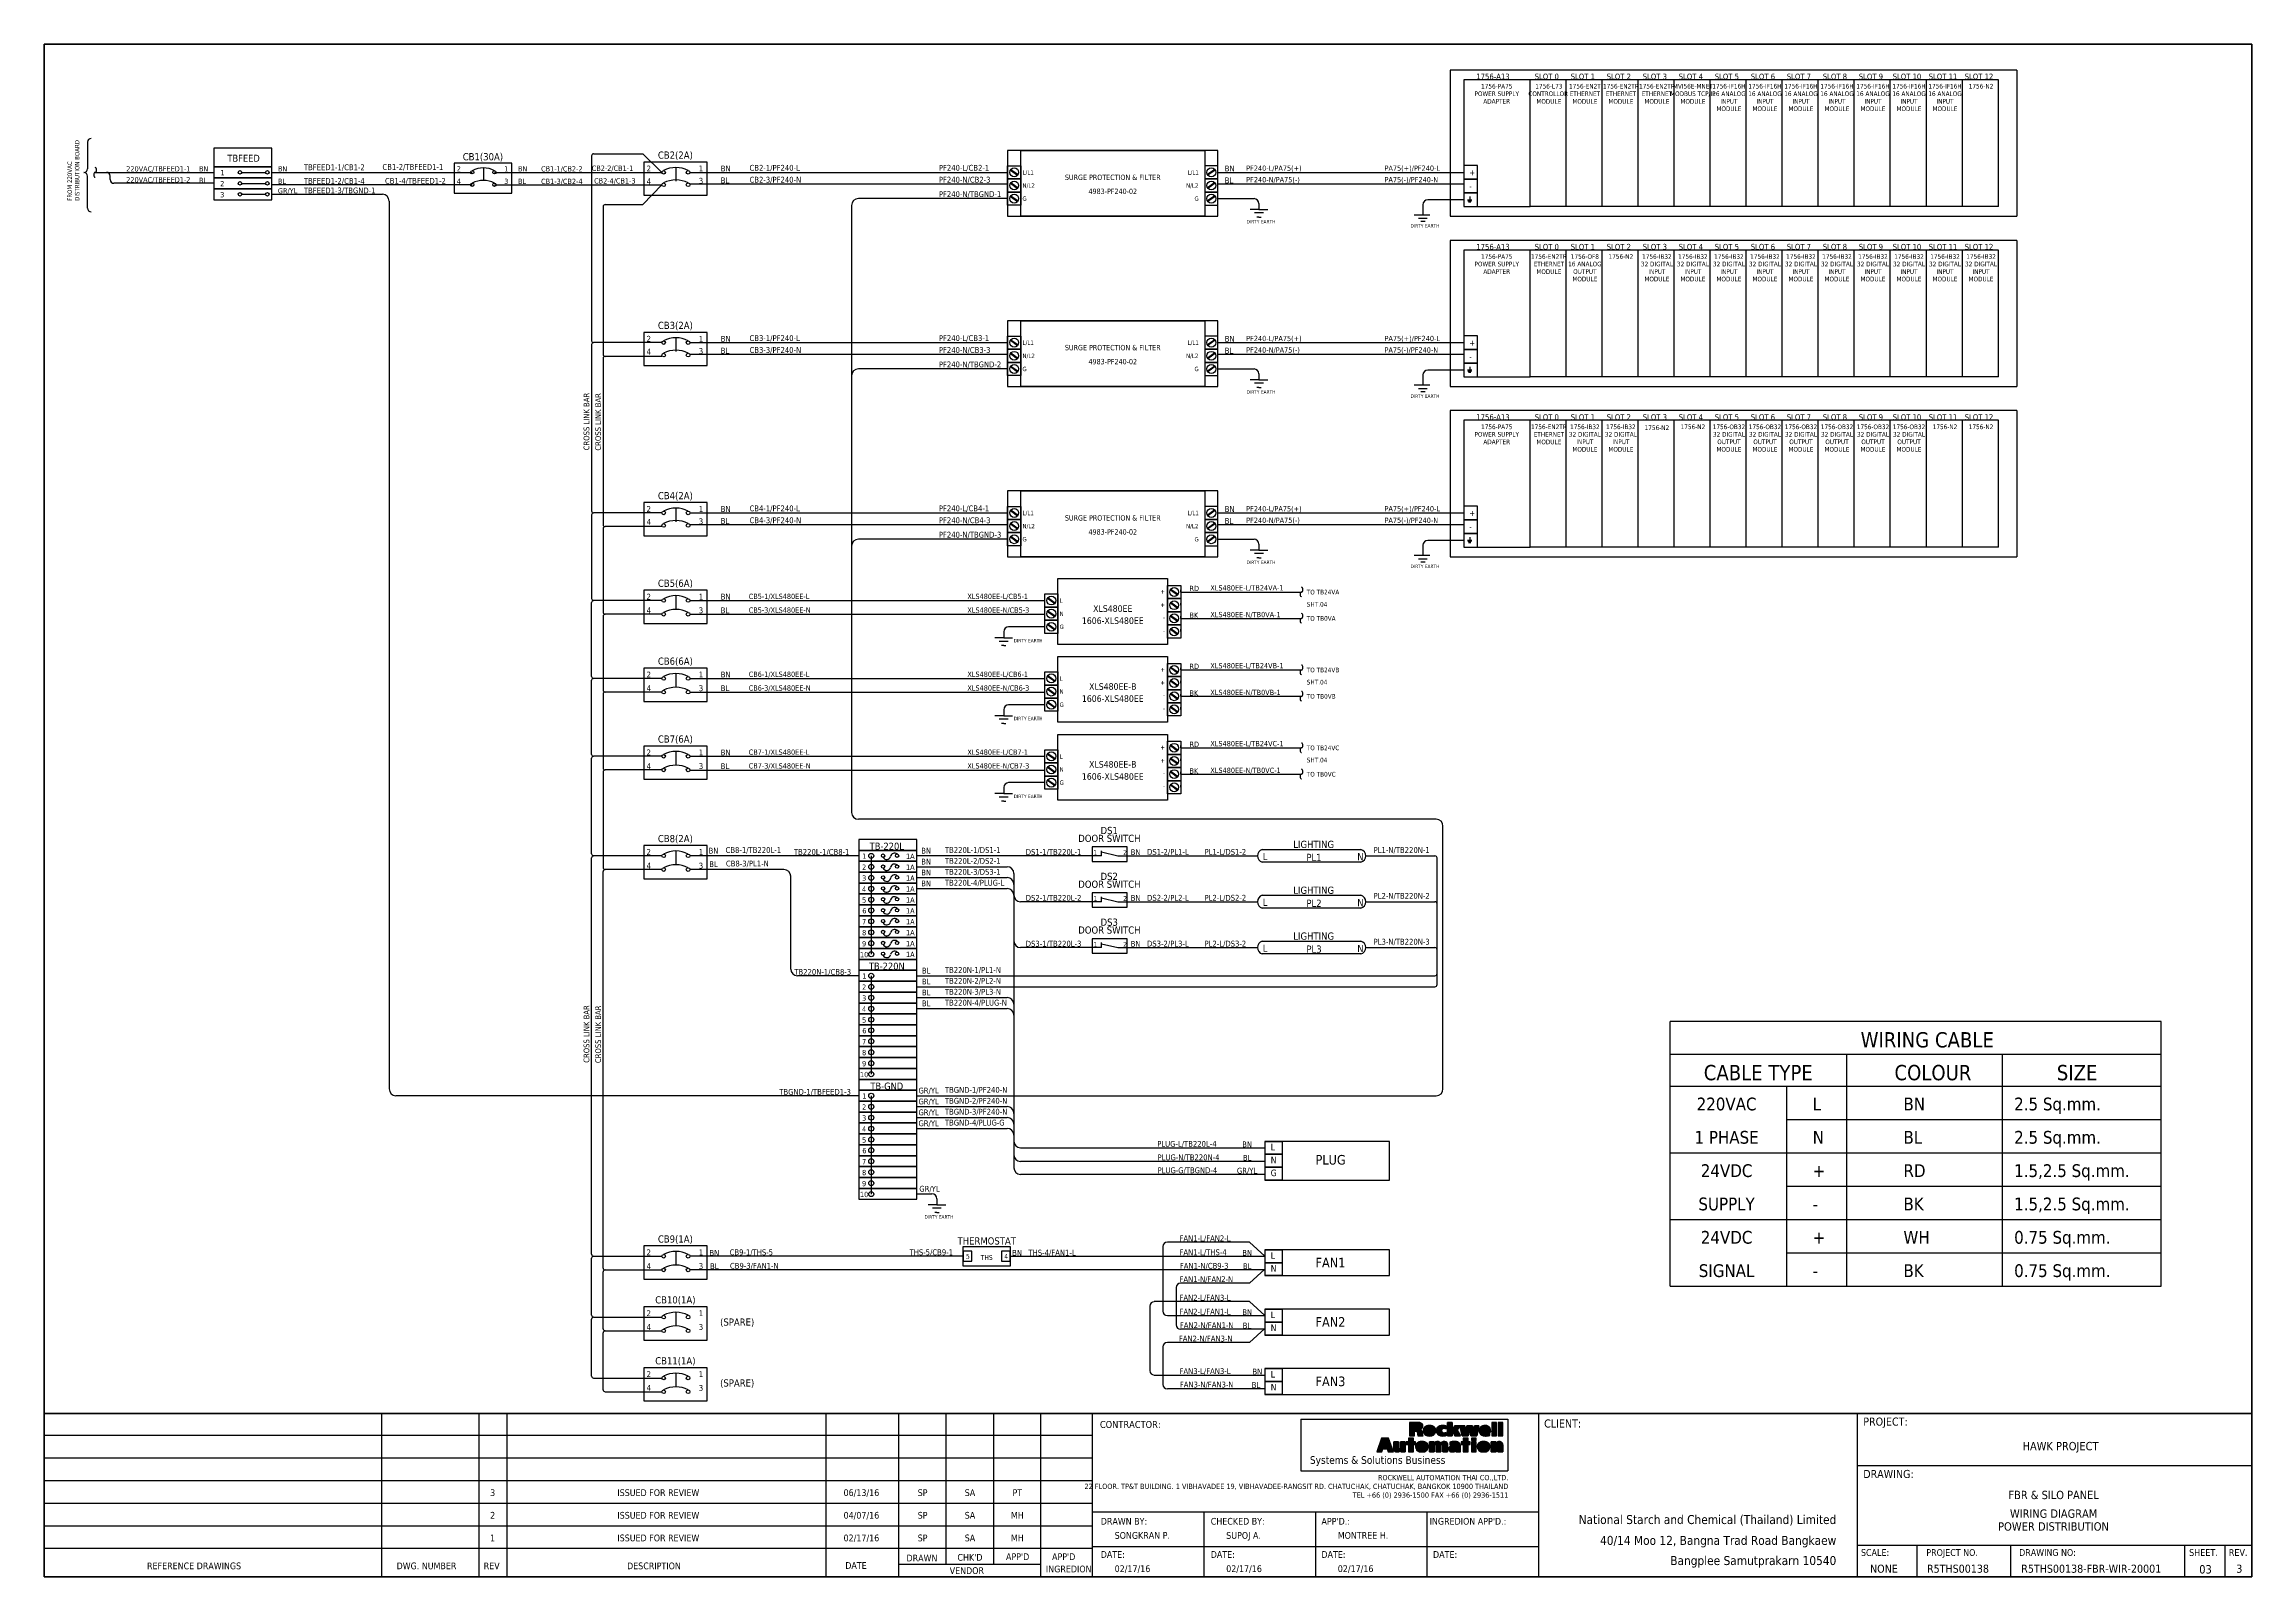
# Model space of a CAD drawing. Header units: millimetres. Extents: x 0 to 1792788, y -13 to 262234.
# Drawn here: x 229647 to 328498, y 184534 to 253193 of the extents above; entities that cross this region are included whole.
import ezdxf
from ezdxf.enums import TextEntityAlignment as Align

# ---------------------------------------------------------------- set-up
doc = ezdxf.new("R2010")
doc.units = ezdxf.units.MM
for name, color, linetype, lineweight in [('ANN-SMTEXT', 2, 'Continuous', 25), ('ASHADE', 7, 'Continuous', 25), ('CLOUD', 2, 'Continuous', 25), ('GT_1', 9, 'Continuous', 25), ('HELPPOINT', 7, 'Continuous', 25), ('MEMBER', 7, 'Continuous', 25), ('power', 7, 'Continuous', 25), ('RA_LOGO', 2, 'Continuous', 25), ('TITLE_BOX', 7, 'Continuous', 25)]:
    doc.layers.add(name, color=color, linetype=linetype, lineweight=lineweight)
doc.styles.add('Tahoma', font='')
doc.styles.get('Tahoma').set_extended_font_data('Tahoma')

# ---------------------------------------------------------------- blocks, each defined once
blk = doc.blocks.new('RA_LOGO1')
at = {"layer": 'RA_LOGO', "linetype": 'Continuous', "ltscale": 25.4}
for color, points in [(1, [(25.1, 13.7), (25.8, 13.7), (26.2, 13.7), (26.6, 13.5), (26.8, 13.2), (26.9, 12.8), (27, 12.3), (27.1, 11.7), (27.2, 11.1), (27.3, 10.7), (30.8, 10.7), (30.7, 11.1), (30.6, 11.7), (30.5, 12.2), (30.4, 12.8), (30.2, 13.4), (30, 13.9), (29.6, 14.3), (29.1, 14.6), (28.4, 14.8), (29, 15), (29.5, 15.2), (29.8, 15.5), (30.2, 15.8), (30.4, 16.2), (30.6, 16.6), (30.6, 17.2), (30.6, 17.6), (30.5, 18), (30.3, 18.4), (30.1, 18.6), (29.8, 18.9), (29.5, 19.1), (29.1, 19.3), (28.7, 19.4), (28.2, 19.5), (27.7, 19.5), (27.2, 19.5), (21.7, 19.5), (21.7, 10.7), (25.1, 10.7)]), (1, [(24.9, 15.7), (24.9, 17.6), (25.9, 17.6), (26.5, 17.5), (27, 17.2), (27.2, 16.7), (27.1, 16.1), (26.8, 15.8), (26.3, 15.7), (25.8, 15.7)]), (1, [(33, 17.2), (32.6, 17), (32.3, 16.8), (32, 16.6), (31.7, 16.4), (31.4, 16.1), (31.3, 15.7), (31.1, 15.4), (31, 15), (30.9, 14.6), (30.9, 14.1), (30.9, 13.7), (31, 13.3), (31.1, 12.9), (31.2, 12.5), (31.4, 12.2), (31.6, 11.9), (31.8, 11.6), (32.1, 11.3), (32.4, 11.1), (32.8, 11), (33.1, 10.8), (33.6, 10.7), (34, 10.6), (34.5, 10.6), (35, 10.5), (35.5, 10.6), (36, 10.6), (36.5, 10.7), (36.9, 10.8), (37.3, 11), (37.6, 11.1), (37.9, 11.3), (38.2, 11.6), (38.4, 11.9), (38.7, 12.2), (38.8, 12.5), (39, 12.9), (39, 13.3), (39.1, 13.7), (39.1, 14.1), (39.1, 14.6), (39, 15), (38.9, 15.4), (38.8, 15.7), (38.6, 16.1), (38.3, 16.4), (38.1, 16.6), (37.7, 16.8), (37.4, 17), (37, 17.2), (36.6, 17.3), (36.1, 17.4), (35.6, 17.4), (35, 17.5), (34.5, 17.4), (33.9, 17.4), (33.5, 17.3)]), (1, [(34.6, 15.4), (35, 15.6), (35.5, 15.4), (35.7, 14.8), (35.7, 14.1), (35.7, 13.4), (35.6, 12.9), (35.4, 12.6), (35, 12.4), (34.6, 12.6), (34.4, 12.9), (34.3, 13.4), (34.3, 14.1), (34.4, 14.8)]), (1, [(43.1, 14.6), (43.3, 15), (43.6, 15.3), (44.1, 15.5), (44.6, 15.6), (45.2, 15.5), (45.6, 15.4), (46, 15.2), (46, 17.2), (45.5, 17.3), (45, 17.4), (44.4, 17.4), (43.7, 17.5), (43.2, 17.4), (42.7, 17.4), (42.2, 17.3), (41.7, 17.2), (41.3, 17), (41, 16.8), (40.7, 16.6), (40.4, 16.4), (40.2, 16.1), (40, 15.7), (39.8, 15.4), (39.7, 15), (39.6, 14.6), (39.6, 14.1), (39.6, 13.7), (39.7, 13.3), (39.8, 12.9), (39.9, 12.5), (40.1, 12.2), (40.3, 11.9), (40.5, 11.6), (40.8, 11.3), (41.1, 11.1), (41.5, 11), (41.8, 10.8), (42.3, 10.7), (42.7, 10.6), (43.2, 10.6), (43.7, 10.5), (44.4, 10.6), (45, 10.6), (45.6, 10.7), (46.1, 10.9), (46.1, 12.8), (45.6, 12.6), (45.2, 12.5), (44.6, 12.4), (44.1, 12.5), (43.6, 12.7), (43.3, 13), (43.1, 13.5), (43, 14.1)]), (1, [(50.1, 19.5), (46.9, 19.5), (46.9, 10.7), (50.1, 10.7), (50.1, 14.4)]), (1, [(50.1, 14.4), (51.9, 10.7), (55.6, 10.7), (53.4, 14.4), (55.2, 17.3), (51.7, 17.3)]), (1, [(56.7, 10.7), (60.7, 10.7), (61.5, 15.2), (61.6, 15.2), (62.4, 10.7), (66.4, 10.7), (67.8, 17.3), (64.9, 17.3), (64.3, 13), (64.3, 13), (63.6, 17.3), (59.7, 17.3), (59, 13), (59, 13), (58.4, 17.3), (55.2, 17.3)]), (1, [(71.6, 10.6), (72.1, 10.5), (72.6, 10.5), (73.2, 10.6), (73.7, 10.6), (74.2, 10.7), (74.6, 10.8), (75.1, 10.9), (75.1, 12.6), (74.6, 12.4), (74.1, 12.3), (73.5, 12.2), (72.9, 12.2), (72.4, 12.2), (71.9, 12.3), (71.5, 12.5), (71.2, 12.8), (71.1, 13.2), (75.6, 13.2), (75.6, 13.6), (75.5, 14.1), (75.5, 14.5), (75.4, 15), (75.3, 15.4), (75.2, 15.7), (75, 16.1), (74.8, 16.4), (74.5, 16.6), (74.2, 16.9), (73.9, 17.1), (73.5, 17.2), (73.1, 17.4), (72.6, 17.4), (72.1, 17.5), (71.5, 17.4), (71, 17.4), (70.5, 17.3), (70.1, 17.2), (69.7, 17), (69.3, 16.8), (69, 16.6), (68.7, 16.4), (68.5, 16.1), (68.3, 15.7), (68.2, 15.4), (68.1, 15), (68, 14.6), (68, 14.1), (68, 13.7), (68, 13.3), (68.1, 12.9), (68.3, 12.5), (68.4, 12.2), (68.6, 11.9), (68.9, 11.6), (69.2, 11.3), (69.5, 11.1), (69.8, 11), (70.2, 10.8), (70.6, 10.7), (71.1, 10.6)]), (1, [(71.1, 14.6), (71.1, 15.2), (71.4, 15.7), (72, 15.9), (72.5, 15.7), (72.7, 15.2), (72.8, 14.6)]), (1, [(76.4, 10.7), (79.5, 10.7), (79.5, 19.5), (76.4, 19.5)]), (1, [(83.6, 19.5), (80.5, 19.5), (80.5, 10.7), (83.6, 10.7)]), (252, [(6.9, 1.9), (7.5, 0), (11.1, 0), (7.9, 9), (3.2, 9), (0, 0), (3.4, 0), (4, 1.9)]), (252, [(6.5, 4.1), (4.5, 4.1), (5.5, 7.1)]), (252, [(18.9, 6.7), (15.7, 6.7), (15.7, 2.8), (15.7, 2.4), (15.5, 2.1), (15.1, 1.9), (14.7, 2.1), (14.5, 2.4), (14.5, 2.8), (14.5, 6.7), (11.3, 6.7), (11.3, 2), (11.3, 1.6), (11.4, 1.2), (11.6, 0.8), (11.8, 0.5), (12.1, 0.2), (12.5, 0), (13, -0.1), (13.6, -0.1), (14.2, -0.1), (14.7, 0), (15.2, 0.3), (15.5, 0.7), (15.9, 1.2), (15.9, 0), (18.9, 0)]), (252, [(24.3, 4.9), (25.7, 4.9), (25.7, 6.7), (24.3, 6.7), (24.3, 9), (21, 9), (21, 6.7), (19.6, 6.7), (19.6, 4.9), (21, 4.9), (21, 0), (24.3, 0)]), (252, [(29, -0.1), (29.4, -0.1), (30, -0.1), (30.5, -0.1), (31, -0.1), (31.4, 0), (31.9, 0.1), (32.3, 0.3), (32.6, 0.5), (32.9, 0.7), (33.2, 0.9), (33.5, 1.2), (33.7, 1.5), (33.8, 1.9), (34, 2.2), (34.1, 2.6), (34.1, 3), (34.2, 3.5), (34.1, 4), (34.1, 4.4), (34, 4.8), (33.8, 5.1), (33.6, 5.5), (33.4, 5.8), (33.1, 6), (32.8, 6.3), (32.4, 6.4), (32, 6.6), (31.5, 6.7), (31.1, 6.8), (30.5, 6.9), (30, 6.9), (29.4, 6.9), (28.9, 6.8), (28.4, 6.7), (28, 6.6), (27.6, 6.4), (27.2, 6.3), (26.9, 6), (26.6, 5.8), (26.4, 5.5), (26.2, 5.1), (26, 4.8), (25.9, 4.4), (25.8, 4), (25.8, 3.5), (25.8, 3), (25.9, 2.6), (26, 2.2), (26.1, 1.9), (26.3, 1.5), (26.5, 1.2), (26.7, 0.9), (27, 0.7), (27.3, 0.5), (27.7, 0.3), (28.1, 0.1), (28.5, 0)]), (252, [(29.6, 1.9), (29.4, 2.3), (29.3, 2.8), (29.3, 3.5), (29.3, 4.2), (29.5, 4.7), (30, 5), (30.4, 4.7), (30.6, 4.2), (30.7, 3.5), (30.7, 2.8), (30.6, 2.3), (30.4, 1.9), (30, 1.8)]), (252, [(38.2, 3.9), (38.2, 4.3), (38.4, 4.7), (38.8, 4.8), (39.2, 4.7), (39.4, 4.3), (39.4, 3.9), (39.4, 0), (42.6, 0), (42.6, 3.9), (42.6, 4.3), (42.8, 4.7), (43.2, 4.8), (43.6, 4.7), (43.8, 4.3), (43.8, 3.9), (43.8, 0), (47, 0), (47, 4), (47, 4.4), (47, 4.8), (47, 5.1), (46.9, 5.5), (46.8, 5.8), (46.6, 6.1), (46.4, 6.4), (46.1, 6.6), (45.7, 6.7), (45.2, 6.8), (44.7, 6.9), (44.1, 6.8), (43.6, 6.7), (43.1, 6.5), (42.7, 6.1), (42.5, 5.7), (42.2, 6.2), (41.9, 6.5), (41.4, 6.7), (40.9, 6.8), (40.4, 6.9), (39.9, 6.8), (39.4, 6.7), (39, 6.6), (38.6, 6.3), (38.3, 6), (38, 5.5), (38, 6.7), (35, 6.7), (35, 0), (38.2, 0)]), (252, [(47.8, 1.3), (48, 0.9), (48.2, 0.6), (48.5, 0.3), (48.9, 0.1), (49.3, 0), (49.8, -0.1), (50.2, -0.1), (50.8, -0.1), (51.3, 0), (51.7, 0.2), (52.1, 0.6), (52.5, 1), (52.5, 0), (55.5, 0), (55.5, 4.1), (55.4, 4.6), (55.4, 5), (55.2, 5.4), (55, 5.7), (54.7, 6), (54.4, 6.2), (54.1, 6.4), (53.8, 6.6), (53.4, 6.7), (53, 6.8), (52.6, 6.8), (52.2, 6.9), (51.8, 6.9), (51.4, 6.9), (50.7, 6.9), (50.1, 6.8), (49.6, 6.7), (49.1, 6.6), (48.5, 6.5), (48.5, 4.6), (49.1, 4.8), (49.6, 5), (50.2, 5.1), (50.8, 5.2), (51.3, 5.2), (51.7, 5.1), (52.1, 4.9), (52.4, 4.6), (52.5, 4.2), (52.2, 4.2), (51.7, 4.3), (51.2, 4.3), (50.8, 4.3), (50.4, 4.2), (49.9, 4.2), (49.5, 4.1), (49.1, 3.9), (48.7, 3.7), (48.4, 3.5), (48.1, 3.2), (47.9, 2.8), (47.8, 2.3), (47.8, 1.8)]), (252, [(50.7, 2.2), (51, 2.7), (51.5, 2.9), (52.2, 3), (52.5, 3), (52.5, 2.7), (52.4, 2.2), (52.1, 1.7), (51.5, 1.6), (51.1, 1.6), (50.8, 1.8)]), (252, [(57.3, 0), (60.6, 0), (60.6, 4.9), (62, 4.9), (62, 6.7), (60.6, 6.7), (60.6, 9), (57.3, 9), (57.3, 6.7), (56, 6.7), (56, 4.9), (57.3, 4.9)]), (252, [(66, 7.5), (66, 9), (62.8, 9), (62.8, 7.5)]), (252, [(62.8, 0), (66, 0), (66, 6.7), (62.8, 6.7)]), (252, [(69.9, -0.1), (70.4, -0.1), (70.9, -0.1), (71.4, -0.1), (71.9, -0.1), (72.4, 0), (72.8, 0.1), (73.2, 0.3), (73.5, 0.5), (73.8, 0.7), (74.1, 0.9), (74.4, 1.2), (74.6, 1.5), (74.8, 1.9), (74.9, 2.2), (75, 2.6), (75, 3), (75.1, 3.5), (75, 4), (75, 4.4), (74.9, 4.8), (74.7, 5.1), (74.5, 5.5), (74.3, 5.8), (74, 6), (73.7, 6.3), (73.3, 6.4), (72.9, 6.6), (72.5, 6.7), (72, 6.8), (71.4, 6.9), (70.9, 6.9), (70.3, 6.9), (69.8, 6.8), (69.3, 6.7), (68.9, 6.6), (68.5, 6.4), (68.1, 6.3), (67.8, 6), (67.5, 5.8), (67.3, 5.5), (67.1, 5.1), (66.9, 4.8), (66.8, 4.4), (66.7, 4), (66.7, 3.5), (66.7, 3), (66.8, 2.6), (66.9, 2.2), (67, 1.9), (67.2, 1.5), (67.4, 1.2), (67.6, 0.9), (67.9, 0.7), (68.2, 0.5), (68.6, 0.3), (69, 0.1), (69.4, 0)]), (252, [(70.5, 1.9), (70.3, 2.3), (70.2, 2.8), (70.2, 3.5), (70.2, 4.2), (70.4, 4.7), (70.9, 5), (71.4, 4.7), (71.6, 4.2), (71.6, 3.5), (71.6, 2.8), (71.5, 2.3), (71.3, 1.9), (70.9, 1.8)]), (252, [(79.2, 3.9), (79.2, 4.3), (79.3, 4.7), (79.7, 4.8), (80.1, 4.7), (80.3, 4.3), (80.3, 3.9), (80.3, 0), (83.6, 0), (83.6, 4.7), (83.5, 5.1), (83.4, 5.6), (83.3, 5.9), (83, 6.3), (82.7, 6.5), (82.3, 6.7), (81.8, 6.8), (81.2, 6.9), (80.7, 6.8), (80.1, 6.7), (79.7, 6.4), (79.3, 6.1), (79, 5.5), (79, 6.7), (75.9, 6.7), (75.9, 0), (79.2, 0)])]:
    blk.add_hatch(color=color, dxfattribs=at).paths.add_polyline_path(points, flags=0)
at = {"layer": 'RA_LOGO', "color": 1, "linetype": 'Continuous', "ltscale": 25.4}
for points in [[(29.1, 19.3), (28.7, 19.4), (28.2, 19.5), (27.7, 19.5), (27.2, 19.5), (21.7, 19.5), (21.7, 10.7), (25.1, 10.7), (25.1, 13.7), (25.8, 13.7), (26.2, 13.7), (26.6, 13.5), (26.8, 13.2), (26.9, 12.8), (27, 12.3), (27.1, 11.7), (27.2, 11.1), (27.3, 10.7), (30.8, 10.7), (30.7, 11.1), (30.6, 11.7), (30.5, 12.2), (30.4, 12.8), (30.2, 13.4), (30, 13.9), (29.6, 14.3), (29.1, 14.6), (28.5, 14.8), (28.5, 14.8), (29, 15), (29.5, 15.2), (29.8, 15.5), (30.2, 15.8), (30.4, 16.2), (30.6, 16.6), (30.6, 17.2), (30.6, 17.6), (30.5, 18), (30.3, 18.4), (30.1, 18.6), (29.8, 18.9), (29.5, 19.1)], [(25.1, 13.7), (25.8, 13.7), (26.2, 13.7), (26.6, 13.5), (26.8, 13.2), (26.9, 12.8), (27, 12.3), (27.1, 11.7), (27.2, 11.1), (27.3, 10.7), (30.8, 10.7), (30.7, 11.1), (30.6, 11.7), (30.5, 12.2), (30.4, 12.8), (30.2, 13.4), (30, 13.9), (29.6, 14.3), (29.1, 14.6), (28.4, 14.8), (29, 15), (29.5, 15.2), (29.8, 15.5), (30.2, 15.8), (30.4, 16.2), (30.6, 16.6), (30.6, 17.2), (30.6, 17.6), (30.5, 18), (30.3, 18.4), (30.1, 18.6), (29.8, 18.9), (29.5, 19.1), (29.1, 19.3), (28.7, 19.4), (28.2, 19.5), (27.7, 19.5), (27.2, 19.5), (21.7, 19.5), (21.7, 10.7), (25.1, 10.7)], [(24.9, 15.7), (24.9, 17.6), (25.9, 17.6), (26.5, 17.5), (27, 17.2), (27.2, 16.7), (27.1, 16.1), (26.8, 15.8), (26.3, 15.7), (25.8, 15.7)], [(25.8, 15.7), (24.9, 15.7), (24.9, 17.6), (25.9, 17.6), (26.5, 17.5), (27, 17.2), (27.2, 16.7), (27.1, 16.1), (26.8, 15.8), (26.3, 15.7)], [(37, 17.2), (36.6, 17.3), (36.1, 17.4), (35.6, 17.4), (35, 17.5), (34.5, 17.4), (33.9, 17.4), (33.5, 17.3), (33, 17.2), (32.6, 17), (32.3, 16.8), (32, 16.6), (31.7, 16.4), (31.4, 16.1), (31.3, 15.7), (31.1, 15.4), (31, 15), (30.9, 14.6), (30.9, 14.1), (30.9, 14.1), (30.9, 13.7), (31, 13.3), (31.1, 12.9), (31.2, 12.5), (31.4, 12.2), (31.6, 11.9), (31.8, 11.6), (32.1, 11.3), (32.4, 11.1), (32.8, 11), (33.1, 10.8), (33.6, 10.7), (34, 10.6), (34.5, 10.6), (35, 10.5), (35.5, 10.6), (36, 10.6), (36.5, 10.7), (36.9, 10.8), (37.3, 11), (37.6, 11.1), (37.9, 11.3), (38.2, 11.6), (38.4, 11.9), (38.7, 12.2), (38.8, 12.5), (39, 12.9), (39, 13.3), (39.1, 13.7), (39.1, 14.1), (39.1, 14.6), (39, 15), (38.9, 15.4), (38.8, 15.7), (38.6, 16.1), (38.3, 16.4), (38.1, 16.6), (37.7, 16.8), (37.4, 17)], [(33, 17.2), (32.6, 17), (32.3, 16.8), (32, 16.6), (31.7, 16.4), (31.4, 16.1), (31.3, 15.7), (31.1, 15.4), (31, 15), (30.9, 14.6), (30.9, 14.1), (30.9, 13.7), (31, 13.3), (31.1, 12.9), (31.2, 12.5), (31.4, 12.2), (31.6, 11.9), (31.8, 11.6), (32.1, 11.3), (32.4, 11.1), (32.8, 11), (33.1, 10.8), (33.6, 10.7), (34, 10.6), (34.5, 10.6), (35, 10.5), (35.5, 10.6), (36, 10.6), (36.5, 10.7), (36.9, 10.8), (37.3, 11), (37.6, 11.1), (37.9, 11.3), (38.2, 11.6), (38.4, 11.9), (38.7, 12.2), (38.8, 12.5), (39, 12.9), (39, 13.3), (39.1, 13.7), (39.1, 14.1), (39.1, 14.6), (39, 15), (38.9, 15.4), (38.8, 15.7), (38.6, 16.1), (38.3, 16.4), (38.1, 16.6), (37.7, 16.8), (37.4, 17), (37, 17.2), (36.6, 17.3), (36.1, 17.4), (35.6, 17.4), (35, 17.5), (34.5, 17.4), (33.9, 17.4), (33.5, 17.3)], [(34.3, 14.1), (34.4, 14.8), (34.6, 15.4), (35, 15.6), (35.5, 15.4), (35.7, 14.8), (35.7, 14.1), (35.7, 13.4), (35.6, 12.9), (35.4, 12.6), (35, 12.4), (34.6, 12.6), (34.4, 12.9), (34.3, 13.4)], [(34.6, 15.4), (35, 15.6), (35.5, 15.4), (35.7, 14.8), (35.7, 14.1), (35.7, 13.4), (35.6, 12.9), (35.4, 12.6), (35, 12.4), (34.6, 12.6), (34.4, 12.9), (34.3, 13.4), (34.3, 14.1), (34.4, 14.8)], [(42.7, 17.4), (43.2, 17.4), (43.7, 17.5), (44.4, 17.4), (45, 17.4), (45.5, 17.3), (46, 17.2), (46, 15.2), (45.6, 15.4), (45.2, 15.5), (44.6, 15.6), (44.1, 15.5), (43.6, 15.3), (43.3, 15), (43.1, 14.6), (43, 14.1), (43.1, 13.5), (43.3, 13), (43.6, 12.7), (44.1, 12.5), (44.6, 12.4), (45.2, 12.5), (45.6, 12.6), (46.1, 12.8), (46.1, 10.9), (45.6, 10.7), (45, 10.6), (44.4, 10.6), (43.7, 10.5), (43.2, 10.6), (42.7, 10.6), (42.3, 10.7), (41.8, 10.8), (41.5, 11), (41.1, 11.1), (40.8, 11.3), (40.5, 11.6), (40.3, 11.9), (40.1, 12.2), (39.9, 12.5), (39.8, 12.9), (39.7, 13.3), (39.6, 13.7), (39.6, 14.1), (39.6, 14.6), (39.7, 15), (39.8, 15.4), (40, 15.7), (40.2, 16.1), (40.4, 16.4), (40.7, 16.6), (41, 16.8), (41.3, 17), (41.7, 17.2), (42.2, 17.3)], [(43.1, 14.6), (43.3, 15), (43.6, 15.3), (44.1, 15.5), (44.6, 15.6), (45.2, 15.5), (45.6, 15.4), (46, 15.2), (46, 17.2), (45.5, 17.3), (45, 17.4), (44.4, 17.4), (43.7, 17.5), (43.2, 17.4), (42.7, 17.4), (42.2, 17.3), (41.7, 17.2), (41.3, 17), (41, 16.8), (40.7, 16.6), (40.4, 16.4), (40.2, 16.1), (40, 15.7), (39.8, 15.4), (39.7, 15), (39.6, 14.6), (39.6, 14.1), (39.6, 13.7), (39.7, 13.3), (39.8, 12.9), (39.9, 12.5), (40.1, 12.2), (40.3, 11.9), (40.5, 11.6), (40.8, 11.3), (41.1, 11.1), (41.5, 11), (41.8, 10.8), (42.3, 10.7), (42.7, 10.6), (43.2, 10.6), (43.7, 10.5), (44.4, 10.6), (45, 10.6), (45.6, 10.7), (46.1, 10.9), (46.1, 12.8), (45.6, 12.6), (45.2, 12.5), (44.6, 12.4), (44.1, 12.5), (43.6, 12.7), (43.3, 13), (43.1, 13.5), (43, 14.1)], [(50.1, 10.7), (46.9, 10.7), (46.9, 19.5), (50.1, 19.5), (50.1, 14.4), (50.1, 14.4), (50.1, 14.4)], [(50.1, 19.5), (46.9, 19.5), (46.9, 10.7), (50.1, 10.7), (50.1, 14.4)], [(50.1, 14.4), (51.9, 10.7), (55.6, 10.7), (53.4, 14.4), (55.2, 17.3), (51.7, 17.3)], [(51.9, 10.7), (50.1, 14.4), (51.7, 17.3), (55.2, 17.3), (53.4, 14.4), (55.6, 10.7)], [(62.4, 10.7), (61.6, 15.2), (61.5, 15.2), (60.7, 10.7), (56.7, 10.7), (55.2, 17.3), (58.4, 17.3), (59, 13), (59, 13), (59.7, 17.3), (63.6, 17.3), (64.3, 13), (64.3, 13), (64.9, 17.3), (67.8, 17.3), (66.4, 10.7)], [(56.7, 10.7), (60.7, 10.7), (61.5, 15.2), (61.6, 15.2), (62.4, 10.7), (66.4, 10.7), (67.8, 17.3), (64.9, 17.3), (64.3, 13), (64.3, 13), (63.6, 17.3), (59.7, 17.3), (59, 13), (59, 13), (58.4, 17.3), (55.2, 17.3)], [(71.6, 10.6), (72.1, 10.5), (72.6, 10.5), (73.2, 10.6), (73.7, 10.6), (74.2, 10.7), (74.6, 10.8), (75.1, 10.9), (75.1, 12.6), (74.6, 12.4), (74.1, 12.3), (73.5, 12.2), (72.9, 12.2), (72.4, 12.2), (71.9, 12.3), (71.5, 12.5), (71.2, 12.8), (71.1, 13.2), (75.6, 13.2), (75.6, 13.6), (75.5, 14.1), (75.5, 14.5), (75.4, 15), (75.3, 15.4), (75.2, 15.7), (75, 16.1), (74.8, 16.4), (74.5, 16.6), (74.2, 16.9), (73.9, 17.1), (73.5, 17.2), (73.1, 17.4), (72.6, 17.4), (72.1, 17.5), (71.5, 17.4), (71, 17.4), (70.5, 17.3), (70.1, 17.2), (69.7, 17), (69.3, 16.8), (69, 16.6), (68.7, 16.4), (68.5, 16.1), (68.3, 15.7), (68.2, 15.4), (68.1, 15), (68, 14.6), (68, 14.1), (68, 14.1), (68, 13.7), (68, 13.3), (68.1, 12.9), (68.3, 12.5), (68.4, 12.2), (68.6, 11.9), (68.9, 11.6), (69.2, 11.3), (69.5, 11.1), (69.8, 11), (70.2, 10.8), (70.6, 10.7), (71.1, 10.6)], [(71.6, 10.6), (72.1, 10.5), (72.6, 10.5), (73.2, 10.6), (73.7, 10.6), (74.2, 10.7), (74.6, 10.8), (75.1, 10.9), (75.1, 12.6), (74.6, 12.4), (74.1, 12.3), (73.5, 12.2), (72.9, 12.2), (72.4, 12.2), (71.9, 12.3), (71.5, 12.5), (71.2, 12.8), (71.1, 13.2), (75.6, 13.2), (75.6, 13.6), (75.5, 14.1), (75.5, 14.5), (75.4, 15), (75.3, 15.4), (75.2, 15.7), (75, 16.1), (74.8, 16.4), (74.5, 16.6), (74.2, 16.9), (73.9, 17.1), (73.5, 17.2), (73.1, 17.4), (72.6, 17.4), (72.1, 17.5), (71.5, 17.4), (71, 17.4), (70.5, 17.3), (70.1, 17.2), (69.7, 17), (69.3, 16.8), (69, 16.6), (68.7, 16.4), (68.5, 16.1), (68.3, 15.7), (68.2, 15.4), (68.1, 15), (68, 14.6), (68, 14.1), (68, 13.7), (68, 13.3), (68.1, 12.9), (68.3, 12.5), (68.4, 12.2), (68.6, 11.9), (68.9, 11.6), (69.2, 11.3), (69.5, 11.1), (69.8, 11), (70.2, 10.8), (70.6, 10.7), (71.1, 10.6)], [(72.8, 14.6), (71.1, 14.6), (71.1, 15.2), (71.4, 15.7), (72, 15.9), (72.5, 15.7), (72.7, 15.2)], [(71.1, 14.6), (71.1, 15.2), (71.4, 15.7), (72, 15.9), (72.5, 15.7), (72.7, 15.2), (72.8, 14.6)], [(76.4, 10.7), (79.5, 10.7), (79.5, 19.5), (76.4, 19.5)], [(76.4, 10.7), (79.5, 10.7), (79.5, 19.5), (76.4, 19.5)], [(80.5, 10.7), (83.6, 10.7), (83.6, 19.5), (80.5, 19.5)], [(83.6, 19.5), (80.5, 19.5), (80.5, 10.7), (83.6, 10.7)]]:
    blk.add_lwpolyline(points, close=True, dxfattribs=at)
at = {"layer": 'RA_LOGO', "color": 252, "linetype": 'Continuous', "ltscale": 25.4}
for points in [[(7.5, 0), (11.1, 0), (7.9, 9), (3.2, 9), (0, 0), (3.4, 0), (4, 1.9), (6.9, 1.9)], [(6.9, 1.9), (7.5, 0), (11.1, 0), (7.9, 9), (3.2, 9), (0, 0), (3.4, 0), (4, 1.9)], [(5.5, 7.1), (5.5, 7.1), (6.5, 4.1), (4.5, 4.1)], [(6.5, 4.1), (4.5, 4.1), (5.5, 7.1)], [(11.6, 0.8), (11.4, 1.2), (11.3, 1.6), (11.3, 2), (11.3, 6.7), (14.5, 6.7), (14.5, 2.8), (14.5, 2.4), (14.7, 2.1), (15.1, 1.9), (15.5, 2.1), (15.7, 2.4), (15.7, 2.8), (15.7, 6.7), (18.9, 6.7), (18.9, 0), (15.9, 0), (15.9, 1.2), (15.8, 1.2), (15.5, 0.7), (15.2, 0.3), (14.7, 0), (14.2, -0.1), (13.6, -0.1), (13, -0.1), (12.5, 0), (12.1, 0.2), (11.8, 0.5)], [(18.9, 6.7), (15.7, 6.7), (15.7, 2.8), (15.7, 2.4), (15.5, 2.1), (15.1, 1.9), (14.7, 2.1), (14.5, 2.4), (14.5, 2.8), (14.5, 6.7), (11.3, 6.7), (11.3, 2), (11.3, 1.6), (11.4, 1.2), (11.6, 0.8), (11.8, 0.5), (12.1, 0.2), (12.5, 0), (13, -0.1), (13.6, -0.1), (14.2, -0.1), (14.7, 0), (15.2, 0.3), (15.5, 0.7), (15.9, 1.2), (15.9, 0), (18.9, 0)], [(24.3, 4.9), (25.7, 4.9), (25.7, 6.7), (24.3, 6.7), (24.3, 9), (21, 9), (21, 6.7), (19.6, 6.7), (19.6, 4.9), (21, 4.9), (21, 0), (24.3, 0)], [(24.3, 4.9), (25.7, 4.9), (25.7, 6.7), (24.3, 6.7), (24.3, 9), (21, 9), (21, 6.7), (19.6, 6.7), (19.6, 4.9), (21, 4.9), (21, 0), (24.3, 0)], [(29.4, 6.9), (28.9, 6.8), (28.4, 6.7), (28, 6.6), (27.6, 6.4), (27.2, 6.3), (26.9, 6), (26.6, 5.8), (26.4, 5.5), (26.2, 5.1), (26, 4.8), (25.9, 4.4), (25.8, 4), (25.8, 3.5), (25.8, 3.5), (25.8, 3), (25.9, 2.6), (26, 2.2), (26.1, 1.9), (26.3, 1.5), (26.5, 1.2), (26.7, 0.9), (27, 0.7), (27.3, 0.5), (27.7, 0.3), (28.1, 0.1), (28.5, 0), (29, -0.1), (29.4, -0.1), (30, -0.1), (30.5, -0.1), (31, -0.1), (31.4, 0), (31.9, 0.1), (32.3, 0.3), (32.6, 0.5), (32.9, 0.7), (33.2, 0.9), (33.5, 1.2), (33.7, 1.5), (33.8, 1.9), (34, 2.2), (34.1, 2.6), (34.1, 3), (34.2, 3.5), (34.2, 3.5), (34.1, 4), (34.1, 4.4), (34, 4.8), (33.8, 5.1), (33.6, 5.5), (33.4, 5.8), (33.1, 6), (32.8, 6.3), (32.4, 6.4), (32, 6.6), (31.5, 6.7), (31.1, 6.8), (30.5, 6.9), (30, 6.9), (30, 6.9)], [(29, -0.1), (29.4, -0.1), (30, -0.1), (30.5, -0.1), (31, -0.1), (31.4, 0), (31.9, 0.1), (32.3, 0.3), (32.6, 0.5), (32.9, 0.7), (33.2, 0.9), (33.5, 1.2), (33.7, 1.5), (33.8, 1.9), (34, 2.2), (34.1, 2.6), (34.1, 3), (34.2, 3.5), (34.1, 4), (34.1, 4.4), (34, 4.8), (33.8, 5.1), (33.6, 5.5), (33.4, 5.8), (33.1, 6), (32.8, 6.3), (32.4, 6.4), (32, 6.6), (31.5, 6.7), (31.1, 6.8), (30.5, 6.9), (30, 6.9), (29.4, 6.9), (28.9, 6.8), (28.4, 6.7), (28, 6.6), (27.6, 6.4), (27.2, 6.3), (26.9, 6), (26.6, 5.8), (26.4, 5.5), (26.2, 5.1), (26, 4.8), (25.9, 4.4), (25.8, 4), (25.8, 3.5), (25.8, 3), (25.9, 2.6), (26, 2.2), (26.1, 1.9), (26.3, 1.5), (26.5, 1.2), (26.7, 0.9), (27, 0.7), (27.3, 0.5), (27.7, 0.3), (28.1, 0.1), (28.5, 0)], [(29.3, 3.5), (29.3, 4.2), (29.5, 4.7), (30, 5), (30.4, 4.7), (30.6, 4.2), (30.7, 3.5), (30.7, 2.8), (30.6, 2.3), (30.4, 1.9), (30, 1.8), (29.6, 1.9), (29.4, 2.3), (29.3, 2.8)], [(29.6, 1.9), (29.4, 2.3), (29.3, 2.8), (29.3, 3.5), (29.3, 4.2), (29.5, 4.7), (30, 5), (30.4, 4.7), (30.6, 4.2), (30.7, 3.5), (30.7, 2.8), (30.6, 2.3), (30.4, 1.9), (30, 1.8)], [(39.4, 4.3), (39.2, 4.7), (38.8, 4.8), (38.4, 4.7), (38.2, 4.3), (38.2, 3.9), (38.2, 0), (35, 0), (35, 6.7), (38, 6.7), (38, 5.6), (38.1, 5.6), (38.3, 6), (38.6, 6.3), (39, 6.6), (39.4, 6.7), (39.9, 6.8), (40.4, 6.9), (40.9, 6.8), (41.4, 6.7), (41.9, 6.5), (42.2, 6.2), (42.5, 5.7), (42.5, 5.7), (42.7, 6.1), (43.1, 6.5), (43.6, 6.7), (44.1, 6.8), (44.7, 6.9), (45.2, 6.8), (45.7, 6.7), (46.1, 6.6), (46.4, 6.4), (46.6, 6.1), (46.8, 5.8), (46.9, 5.5), (47, 5.1), (47, 4.8), (47, 4.4), (47, 4), (47, 0), (43.8, 0), (43.8, 3.9), (43.8, 4.3), (43.6, 4.7), (43.2, 4.8), (42.8, 4.7), (42.6, 4.3), (42.6, 3.9), (42.6, 0), (39.4, 0), (39.4, 3.9)], [(38.2, 3.9), (38.2, 4.3), (38.4, 4.7), (38.8, 4.8), (39.2, 4.7), (39.4, 4.3), (39.4, 3.9), (39.4, 0), (42.6, 0), (42.6, 3.9), (42.6, 4.3), (42.8, 4.7), (43.2, 4.8), (43.6, 4.7), (43.8, 4.3), (43.8, 3.9), (43.8, 0), (47, 0), (47, 4), (47, 4.4), (47, 4.8), (47, 5.1), (46.9, 5.5), (46.8, 5.8), (46.6, 6.1), (46.4, 6.4), (46.1, 6.6), (45.7, 6.7), (45.2, 6.8), (44.7, 6.9), (44.1, 6.8), (43.6, 6.7), (43.1, 6.5), (42.7, 6.1), (42.5, 5.7), (42.2, 6.2), (41.9, 6.5), (41.4, 6.7), (40.9, 6.8), (40.4, 6.9), (39.9, 6.8), (39.4, 6.7), (39, 6.6), (38.6, 6.3), (38.3, 6), (38, 5.5), (38, 6.7), (35, 6.7), (35, 0), (38.2, 0)], [(50.1, 6.8), (49.6, 6.7), (49.1, 6.6), (48.5, 6.5), (48.5, 4.6), (49.1, 4.8), (49.6, 5), (50.2, 5.1), (50.8, 5.2), (51.3, 5.2), (51.7, 5.1), (52.1, 4.9), (52.4, 4.6), (52.5, 4.2), (52.2, 4.2), (51.7, 4.3), (51.2, 4.3), (50.8, 4.3), (50.4, 4.2), (49.9, 4.2), (49.5, 4.1), (49.1, 3.9), (48.7, 3.7), (48.4, 3.5), (48.1, 3.2), (47.9, 2.8), (47.8, 2.3), (47.8, 1.8), (47.8, 1.8), (47.8, 1.3), (48, 0.9), (48.2, 0.6), (48.5, 0.3), (48.9, 0.1), (49.3, 0), (49.8, -0.1), (50.2, -0.1), (50.8, -0.1), (51.3, 0), (51.7, 0.2), (52.1, 0.6), (52.4, 1), (52.5, 1), (52.5, 0), (55.5, 0), (55.5, 4.1), (55.4, 4.6), (55.4, 5), (55.2, 5.4), (55, 5.7), (54.7, 6), (54.4, 6.2), (54.1, 6.4), (53.8, 6.6), (53.4, 6.7), (53, 6.8), (52.6, 6.8), (52.2, 6.9), (51.8, 6.9), (51.4, 6.9), (50.7, 6.9)], [(47.8, 1.3), (48, 0.9), (48.2, 0.6), (48.5, 0.3), (48.9, 0.1), (49.3, 0), (49.8, -0.1), (50.2, -0.1), (50.8, -0.1), (51.3, 0), (51.7, 0.2), (52.1, 0.6), (52.5, 1), (52.5, 0), (55.5, 0), (55.5, 4.1), (55.4, 4.6), (55.4, 5), (55.2, 5.4), (55, 5.7), (54.7, 6), (54.4, 6.2), (54.1, 6.4), (53.8, 6.6), (53.4, 6.7), (53, 6.8), (52.6, 6.8), (52.2, 6.9), (51.8, 6.9), (51.4, 6.9), (50.7, 6.9), (50.1, 6.8), (49.6, 6.7), (49.1, 6.6), (48.5, 6.5), (48.5, 4.6), (49.1, 4.8), (49.6, 5), (50.2, 5.1), (50.8, 5.2), (51.3, 5.2), (51.7, 5.1), (52.1, 4.9), (52.4, 4.6), (52.5, 4.2), (52.2, 4.2), (51.7, 4.3), (51.2, 4.3), (50.8, 4.3), (50.4, 4.2), (49.9, 4.2), (49.5, 4.1), (49.1, 3.9), (48.7, 3.7), (48.4, 3.5), (48.1, 3.2), (47.9, 2.8), (47.8, 2.3), (47.8, 1.8)], [(50.7, 2.2), (51, 2.7), (51.5, 2.9), (52.2, 3), (52.5, 3), (52.5, 2.7), (52.4, 2.2), (52.1, 1.7), (51.5, 1.6), (51.1, 1.6), (50.8, 1.8)], [(52.5, 2.7), (52.4, 2.2), (52.1, 1.7), (51.5, 1.6), (51.1, 1.6), (50.8, 1.8), (50.7, 2.2), (51, 2.7), (51.5, 2.9), (52.2, 3), (52.5, 3)], [(60.6, 0), (60.6, 4.9), (62, 4.9), (62, 6.7), (60.6, 6.7), (60.6, 9), (57.3, 9), (57.3, 6.7), (56, 6.7), (56, 4.9), (57.3, 4.9), (57.3, 0)], [(57.3, 0), (60.6, 0), (60.6, 4.9), (62, 4.9), (62, 6.7), (60.6, 6.7), (60.6, 9), (57.3, 9), (57.3, 6.7), (56, 6.7), (56, 4.9), (57.3, 4.9)], [(66, 7.5), (66, 9), (62.8, 9), (62.8, 7.5)], [(62.8, 7.5), (66, 7.5), (66, 9), (62.8, 9)], [(62.8, 0), (66, 0), (66, 6.7), (62.8, 6.7)], [(62.8, 0), (66, 0), (66, 6.7), (62.8, 6.7)], [(72.9, 6.6), (72.5, 6.7), (72, 6.8), (71.4, 6.9), (70.9, 6.9), (70.3, 6.9), (69.8, 6.8), (69.3, 6.7), (68.9, 6.6), (68.5, 6.4), (68.1, 6.3), (67.8, 6), (67.5, 5.8), (67.3, 5.5), (67.1, 5.1), (66.9, 4.8), (66.8, 4.4), (66.7, 4), (66.7, 3.5), (66.7, 3.5), (66.7, 3), (66.8, 2.6), (66.9, 2.2), (67, 1.9), (67.2, 1.5), (67.4, 1.2), (67.6, 0.9), (67.9, 0.7), (68.2, 0.5), (68.6, 0.3), (69, 0.1), (69.4, 0), (69.9, -0.1), (70.4, -0.1), (70.9, -0.1), (71.4, -0.1), (71.9, -0.1), (72.4, 0), (72.8, 0.1), (73.2, 0.3), (73.5, 0.5), (73.8, 0.7), (74.1, 0.9), (74.4, 1.2), (74.6, 1.5), (74.8, 1.9), (74.9, 2.2), (75, 2.6), (75, 3), (75.1, 3.5), (75.1, 3.5), (75, 4), (75, 4.4), (74.9, 4.8), (74.7, 5.1), (74.5, 5.5), (74.3, 5.8), (74, 6), (73.7, 6.3), (73.3, 6.4)], [(69.9, -0.1), (70.4, -0.1), (70.9, -0.1), (71.4, -0.1), (71.9, -0.1), (72.4, 0), (72.8, 0.1), (73.2, 0.3), (73.5, 0.5), (73.8, 0.7), (74.1, 0.9), (74.4, 1.2), (74.6, 1.5), (74.8, 1.9), (74.9, 2.2), (75, 2.6), (75, 3), (75.1, 3.5), (75, 4), (75, 4.4), (74.9, 4.8), (74.7, 5.1), (74.5, 5.5), (74.3, 5.8), (74, 6), (73.7, 6.3), (73.3, 6.4), (72.9, 6.6), (72.5, 6.7), (72, 6.8), (71.4, 6.9), (70.9, 6.9), (70.3, 6.9), (69.8, 6.8), (69.3, 6.7), (68.9, 6.6), (68.5, 6.4), (68.1, 6.3), (67.8, 6), (67.5, 5.8), (67.3, 5.5), (67.1, 5.1), (66.9, 4.8), (66.8, 4.4), (66.7, 4), (66.7, 3.5), (66.7, 3), (66.8, 2.6), (66.9, 2.2), (67, 1.9), (67.2, 1.5), (67.4, 1.2), (67.6, 0.9), (67.9, 0.7), (68.2, 0.5), (68.6, 0.3), (69, 0.1), (69.4, 0)], [(70.2, 3.5), (70.2, 4.2), (70.4, 4.7), (70.9, 5), (71.4, 4.7), (71.6, 4.2), (71.6, 3.5), (71.6, 2.8), (71.5, 2.3), (71.3, 1.9), (70.9, 1.8), (70.5, 1.9), (70.3, 2.3), (70.2, 2.8)], [(70.5, 1.9), (70.3, 2.3), (70.2, 2.8), (70.2, 3.5), (70.2, 4.2), (70.4, 4.7), (70.9, 5), (71.4, 4.7), (71.6, 4.2), (71.6, 3.5), (71.6, 2.8), (71.5, 2.3), (71.3, 1.9), (70.9, 1.8)], [(79.2, 4.3), (79.2, 3.9), (79.2, 0), (75.9, 0), (75.9, 6.7), (79, 6.7), (79, 5.6), (79, 5.6), (79.3, 6.1), (79.7, 6.4), (80.1, 6.7), (80.7, 6.8), (81.2, 6.9), (81.8, 6.8), (82.3, 6.7), (82.7, 6.5), (83, 6.3), (83.3, 5.9), (83.4, 5.6), (83.5, 5.1), (83.6, 4.7), (83.6, 0), (80.3, 0), (80.3, 3.9), (80.3, 4.3), (80.1, 4.7), (79.7, 4.8), (79.3, 4.7)], [(79.2, 3.9), (79.2, 4.3), (79.3, 4.7), (79.7, 4.8), (80.1, 4.7), (80.3, 4.3), (80.3, 3.9), (80.3, 0), (83.6, 0), (83.6, 4.7), (83.5, 5.1), (83.4, 5.6), (83.3, 5.9), (83, 6.3), (82.7, 6.5), (82.3, 6.7), (81.8, 6.8), (81.2, 6.9), (80.7, 6.8), (80.1, 6.7), (79.7, 6.4), (79.3, 6.1), (79, 5.5), (79, 6.7), (75.9, 6.7), (75.9, 0), (79.2, 0)]]:
    blk.add_lwpolyline(points, close=True, dxfattribs=at)
blk = doc.blocks.new('TPA')
at = {"ltscale": 25.4}
for p, q in [((14356728, 12757470), (14356728, 12754838)), ((14356728, 12757470), (14367258, 12757470)), ((14367258, 12757470), (14367258, 12754838)), ((14356728, 12754838), (14367258, 12754838))]:
    blk.add_line(p, q, dxfattribs=at)
at = {"color": 4, "ltscale": 25.4}
for p, q in [((14388070, 12751057), (14388070, 12749437)), ((14392840, 12751057), (14392840, 12749437))]:
    blk.add_line(p, q, dxfattribs=at)
at = {"color": 4, "ltscale": 12.7}
for p, q in [((14401704, 12751057), (14401704, 12749437)), ((14401704, 12751057), (14401704, 12749437)), ((14403758, 12751057), (14403758, 12749437)), ((14403758, 12751057), (14403758, 12749437))]:
    blk.add_line(p, q, dxfattribs=at)
at = {"layer": 'GT_1', "color": 4, "ltscale": 25.4}
for p, q in [((14309938, 12749437), (14309938, 12757755)), ((14314900, 12749437), (14314900, 12757755)), ((14316319, 12749437), (14316319, 12757755)), ((14332560, 12749437), (14332560, 12757755)), ((14336263, 12749437), (14336263, 12757755)), ((14338674, 12750067), (14338674, 12757755)), ((14341086, 12750068), (14341086, 12757756)), ((14343490, 12749437), (14343490, 12757755)), ((14346116, 12749437), (14346116, 12757755)), ((14368833, 12749437), (14368833, 12757755)), ((14385061, 12749437), (14385061, 12757755)), ((14385061, 12749437), (14385061, 12757755)), ((14385061, 12749437), (14385061, 12757755)), ((14346116, 12756634), (14292753, 12756634)), ((14346116, 12755485), (14292753, 12755485)), ((14346116, 12754332), (14292753, 12754332)), ((14346116, 12753180), (14292753, 12753180)), ((14368833, 12752737), (14346116, 12752737)), ((14351795, 12749437), (14351795, 12752737)), ((14357475, 12749437), (14357475, 12752737)), ((14363154, 12749437), (14363154, 12752737)), ((14346116, 12752028), (14292753, 12752028)), ((14346114, 12750875), (14292753, 12750875)), ((14343490, 12750067), (14336263, 12750067)), ((14368833, 12750964), (14346116, 12750964)), ((14385061, 12751057), (14405128, 12751057))]:
    blk.add_line(p, q, dxfattribs=at)
at = {"layer": 'HELPPOINT', "color": 4, "lineweight": 35, "ltscale": 25.4}
for p, q in [((14292753, 12749437), (14292753, 12827491)), ((14292753, 12827491), (14405128, 12827491)), ((14292753, 12749437), (14292753, 12827491)), ((14292753, 12827491), (14405128, 12827491)), ((14405128, 12827491), (14405128, 12749437)), ((14405128, 12827491), (14405128, 12749437)), ((14405128, 12749437), (14292753, 12749437)), ((14405128, 12749437), (14292753, 12749437))]:
    blk.add_line(p, q, dxfattribs=at)
at = {"layer": 'HELPPOINT', "color": 4, "ltscale": 25.4}
for p, q in [((14385061, 12755112), (14405128, 12755112)), ((14385061, 12755112), (14405128, 12755112)), ((14385061, 12751057), (14405128, 12751057))]:
    blk.add_line(p, q, dxfattribs=at)
at = {"layer": 'MEMBER', "color": 4, "lineweight": 35, "ltscale": 25.4}
blk.add_line((14292753, 12757755), (14405128, 12757755), dxfattribs=at)
blk.add_line((14292753, 12757755), (14405128, 12757755), dxfattribs=at)
at = {"layer": 'MEMBER', "color": 4, "ltscale": 25.4}
for p, q in [((14385061, 12755112), (14405128, 12755112)), ((14385061, 12755112), (14405128, 12755112)), ((14385061, 12751057), (14405128, 12751057)), ((14385061, 12751057), (14405128, 12751057))]:
    blk.add_line(p, q, dxfattribs=at)
at = {"xscale": 76.7727272878401, "yscale": 76.77272728795651, "zscale": 76.7727272878401}
blk.add_blockref('RA_LOGO1', (14360581, 12755805), dxfattribs=at)
at = {"color": 4, "style": 'Tahoma'}
for s, p in [('HAWK PROJECT', (14395390, 12756097)), ('FBR & SILO PANEL', (14395038, 12753610)), ('WIRING DIAGRAM', (14395038, 12752660))]:
    blk.add_text(s, height=424.08, dxfattribs=at).set_placement(p, align=Align.MIDDLE_CENTER)
at = {"color": 7, "style": 'Tahoma'}
blk.add_text('Systems & Solutions Business', height=390.01, dxfattribs=at).set_placement((14357181, 12755584), align=Align.TOP_LEFT)
at = {"color": 4, "insert": (14367280, 12754629), "char_height": 268.15, "attachment_point": 3, "style": 'Tahoma'}
blk.add_mtext('ROCKWELL AUTOMATION THAI CO.,LTD.\\P22 FLOOR. TP&T BUILDING. 1 VIBHAVADEE 19, VIBHAVADEE-RANGSIT RD. CHATUCHAK, CHATUCHAK, BANGKOK 10900 THAILAND\\PTEL +66 (0) 2936-1500 FAX +66 (0) 2936-1511', dxfattribs=at)
at = {"layer": 'GT_1', "color": 4, "style": 'Tahoma'}
for s, p in [('CLIENT:', (14369105, 12757043)), ('PROJECT:', (14385347, 12757139)), ('DRAWING:', (14385347, 12754472))]:
    blk.add_text(s, height=411.3, dxfattribs=at).set_placement(p)
at = {"layer": 'MEMBER', "color": 4, "style": 'Tahoma'}
for s, height, p in [('CONTRACTOR:', 356.48, (14346493, 12757021)), ('DRAWN BY:', 342.8, (14346536, 12752097)), ('CHECKED BY:', 342.77, (14352135, 12752097)), ("APP'D.:", 342.8, (14357769, 12752097)), ("INGREDION APP'D.:", 342.77, (14363275, 12752097)), ('SONGKRAN P.', 342.77, (14347243, 12751377)), ('SUPOJ A.', 342.8, (14352921, 12751377)), ('MONTREE H.', 342.8, (14358601, 12751377)), ('REFERENCE DRAWINGS', 342.77, (14297988, 12749826)), ('DWG. NUMBER', 342.77, (14310694, 12749826)), ('REV', 342.8, (14315126, 12749826)), ('DESCRIPTION', 342.77, (14322425, 12749826)), ('DATE', 342.8, (14333532, 12749847)), ('DRAWN', 342.8, (14336649, 12750224)), ("CHK'D", 342.8, (14339241, 12750260)), ("APP'D", 342.8, (14341710, 12750294)), ("APP'D", 342.8, (14344056, 12750294)), ('DATE:', 342.8, (14346536, 12750407)), ('DATE:', 342.8, (14352135, 12750407)), ('DATE:', 342.8, (14357769, 12750407)), ('DATE:', 342.8, (14363448, 12750407)), ('SCALE:', 342.8, (14385231, 12750507)), ('NONE', 410.8, (14385694, 12749649)), ('PROJECT NO.', 342.77, (14388558, 12750507)), ('R5THS00138', 410.8, (14388593, 12749649)), ('DRAWING NO:', 342.77, (14393283, 12750507)), ('R5THS00138-FBR-WIR-20001', 410.83, (14393388, 12749649)), ('SHEET.', 346.5, (14401935, 12750507)), ('REV.', 346.5, (14403954, 12750507)), ('VENDOR', 342.8, (14338846, 12749586)), ('INGREDION', 342.8, (14343744, 12749668)), ('02/17/16', 342.8, (14347243, 12749683)), ('02/17/16', 342.8, (14352921, 12749683)), ('02/17/16', 342.8, (14358601, 12749683))]:
    blk.add_text(s, height=height, dxfattribs=at).set_placement(p)
for s, height, p in [('3', 343, (14315582, 12753726)), ('ISSUED FOR REVIEW', 342.77, (14324013, 12753726)), ('06/13/16', 342.8, (14334352, 12753726)), ('SP', 342.8, (14337466, 12753726)), ('SA', 342.8, (14339877, 12753726)), ('PT', 342.8, (14342288, 12753726)), ('2', 343, (14315582, 12752574)), ('ISSUED FOR REVIEW', 342.77, (14324013, 12752574)), ('04/07/16', 342.8, (14334352, 12752574)), ('SP', 342.8, (14337466, 12752574)), ('SA', 342.8, (14339877, 12752574)), ('MH', 342.8, (14342288, 12752574)), ('1', 343, (14315582, 12751421)), ('ISSUED FOR REVIEW', 342.77, (14324013, 12751421)), ('02/17/16', 342.8, (14334352, 12751421)), ('SP', 342.8, (14337466, 12751421)), ('SA', 342.8, (14339877, 12751421)), ('MH', 342.8, (14342288, 12751421))]:
    blk.add_text(s, height=height, dxfattribs=at).set_placement(p, align=Align.MIDDLE_CENTER)
blk.add_text('3', height=411, dxfattribs=at).set_placement((14404490, 12749649), align=Align.CENTER)
at = {"layer": 'TITLE_BOX', "color": 7, "style": 'Tahoma'}
for s, p in [('National Starch and Chemical (Thailand) Limited', (14383976, 12752129)), ('40/14 Moo 12, Bangna Trad Road Bangkaew', (14383976, 12751067)), ('Bangplee Samutprakarn 10540', (14383976, 12750041))]:
    blk.add_text(s, height=457.2, dxfattribs=at).set_placement(p, align=Align.RIGHT)

msp = doc.modelspace()

# ---------------------------------------------------------------- linework, layer by layer
at = {"ltscale": 25.4}
for p, q in [((231587, 248805), (231587, 247609)), ((273376, 248433), (281613, 248433)), ((231587, 245845), (231587, 247278)), ((249811, 246892), (257305, 246892)), ((273376, 247057), (273376, 246861)), ((281613, 247057), (281613, 246861)), ((273376, 240804), (281613, 240804)), ((273376, 239429), (273376, 239233)), ((281613, 239429), (281613, 239233)), ((273376, 233176), (281613, 233176)), ((273376, 231801), (273376, 231604)), ((281613, 231801), (281613, 231604)), ((275039, 226304), (275039, 229251)), ((275039, 229251), (279951, 229251)), ((279951, 229251), (279951, 227778)), ((275039, 227876), (275039, 227680)), ((279951, 227778), (279951, 226304)), ((279951, 226304), (275039, 226304)), ((275039, 222815), (275039, 225762)), ((275039, 225762), (279951, 225762)), ((279951, 225762), (279951, 224289)), ((275039, 224387), (275039, 224191)), ((279951, 224289), (279951, 222815)), ((279951, 222815), (275039, 222815)), ((275039, 219326), (275039, 222273)), ((275039, 222273), (279951, 222273)), ((279951, 222273), (279951, 220800)), ((275039, 220898), (275039, 220701)), ((279951, 220800), (279951, 219326)), ((279951, 219326), (275039, 219326)), ((263075, 211762), (263075, 215916)), ((266130, 211460), (263377, 211460)), ((266681, 211458), (266681, 207051)), ((268716, 211460), (291923, 211460)), ((268716, 210971), (291923, 210971)), ((268716, 210483), (272765, 210483)), ((268716, 209994), (272765, 209994)), ((280332, 197496), (280332, 195818)), ((279743, 194835), (279743, 193158))]:
    msp.add_line(p, q, dxfattribs=at)
at = {"color": 1, "ltscale": 25.4}
for p, q in [((254158, 248192), (254158, 243487)), ((254244, 248279), (256457, 248279)), ((256457, 248279), (257305, 247450)), ((249811, 247450), (257305, 247450)), ((254158, 248060), (254158, 239909)), ((254158, 239735), (254158, 232280)), ((257305, 239822), (254244, 239822)), ((254158, 232107), (254158, 228357)), ((257305, 232194), (254244, 232194)), ((280540, 228650), (285947, 228650)), ((254158, 224868), (254158, 228184)), ((257305, 228270), (254244, 228270)), ((258561, 228269), (274449, 228269)), ((254158, 221379), (254158, 224695)), ((257305, 224781), (254244, 224781)), ((258561, 224780), (274449, 224780)), ((280540, 225161), (285947, 225161)), ((280540, 221672), (285947, 221672)), ((254158, 216919), (254158, 221206)), ((257305, 221292), (254244, 221292)), ((258561, 221291), (274449, 221291)), ((254158, 198983), (254158, 216746)), ((257305, 216833), (254244, 216833)), ((266130, 216833), (258561, 216833)), ((266681, 216831), (266681, 212424)), ((276998, 216833), (268716, 216833)), ((276998, 216833), (276998, 217052)), ((268716, 216344), (272765, 216344)), ((268716, 215856), (272765, 215856)), ((273067, 216042), (273067, 202863)), ((268716, 215367), (272765, 215367)), ((276998, 214779), (273369, 214779)), ((276998, 214779), (276998, 214999)), ((276998, 212725), (273369, 212725)), ((276998, 212725), (276998, 212945)), ((273369, 203754), (284301, 203754)), ((254158, 196255), (254158, 198810)), ((254244, 198897), (257305, 198897)), ((270792, 198897), (258536, 198897)), ((272906, 198897), (284301, 198897)), ((279743, 199326), (279743, 196432)), ((283621, 199522), (279939, 199522)), ((283621, 199522), (284301, 198897)), ((283621, 196862), (279350, 196862)), ((283621, 196862), (284301, 196236)), ((254158, 193528), (254158, 196082)), ((254244, 196169), (257305, 196169)), ((279153, 196665), (279153, 193772)), ((279939, 196236), (284301, 196236)), ((254244, 193441), (257305, 193441)), ((279350, 193575), (284301, 193575))]:
    msp.add_line(p, q, dxfattribs=at)
at = {"color": 2, "ltscale": 25.4}
for p, q in [((273376, 245485), (273376, 248433)), ((281613, 248433), (281613, 245485)), ((281613, 248433), (281613, 245485)), ((281613, 246959), (281613, 245485)), ((281613, 245485), (273376, 245485)), ((273376, 237857), (273376, 240804)), ((281613, 240804), (281613, 237857)), ((281613, 240804), (281613, 237857)), ((281613, 239331), (281613, 237857)), ((281613, 237857), (273376, 237857)), ((273376, 230229), (273376, 233176)), ((281613, 233176), (281613, 230229)), ((281613, 233176), (281613, 230229)), ((281613, 231703), (281613, 230229)), ((281613, 230229), (273376, 230229))]:
    msp.add_line(p, q, dxfattribs=at)
at = {"color": 7, "ltscale": 25.4}
for p, q in [((272787, 247155), (272787, 247745)), ((272787, 247745), (273376, 247745)), ((272787, 247450), (272787, 247548)), ((273376, 247155), (272787, 247155)), ((272787, 246566), (272787, 247155)), ((272787, 247155), (273376, 247155)), ((272912, 247553), (273232, 247320)), ((272912, 247553), (273232, 247320)), ((272912, 247553), (273232, 247320)), ((272912, 247553), (273232, 247320)), ((272912, 247553), (273232, 247320)), ((272932, 247581), (273253, 247348)), ((272932, 247581), (273253, 247348)), ((272932, 247581), (273253, 247348)), ((272932, 247581), (273253, 247348)), ((272932, 247581), (273253, 247348)), ((272932, 247581), (273253, 247348)), ((272932, 247581), (273253, 247348)), ((272932, 247581), (273253, 247348)), ((272932, 247581), (273253, 247348)), ((272932, 247581), (273253, 247348)), ((272932, 247581), (273253, 247348)), ((272932, 247581), (273253, 247348)), ((272932, 247581), (273253, 247348)), ((272932, 247581), (273253, 247348)), ((272932, 247581), (273253, 247348)), ((273376, 247745), (273376, 247155)), ((273376, 247155), (273376, 246566)), ((282202, 247745), (281613, 247745)), ((281613, 247745), (281613, 247155)), ((281613, 247155), (282202, 247155)), ((282202, 247155), (281613, 247155)), ((281613, 247155), (281613, 246566)), ((282058, 247581), (281737, 247348)), ((282058, 247581), (281737, 247348)), ((282058, 247581), (281737, 247348)), ((282058, 247581), (281737, 247348)), ((282058, 247581), (281737, 247348)), ((282058, 247581), (281737, 247348)), ((282058, 247581), (281737, 247348)), ((282058, 247581), (281737, 247348)), ((282058, 247581), (281737, 247348)), ((282058, 247581), (281737, 247348)), ((282058, 247581), (281737, 247348)), ((282058, 247581), (281737, 247348)), ((282058, 247581), (281737, 247348)), ((282058, 247581), (281737, 247348)), ((282058, 247581), (281737, 247348)), ((282078, 247553), (281757, 247320)), ((282078, 247553), (281757, 247320)), ((282078, 247553), (281757, 247320)), ((282078, 247553), (281757, 247320)), ((282078, 247553), (281757, 247320)), ((282202, 247155), (282202, 247745)), ((282202, 247450), (282202, 247548)), ((282202, 246566), (282202, 247155)), ((272787, 246861), (272787, 246959)), ((273376, 246566), (272787, 246566)), ((272787, 245977), (272787, 246566)), ((272787, 246566), (273376, 246566)), ((272912, 246964), (273232, 246731)), ((272912, 246964), (273232, 246731)), ((272912, 246964), (273232, 246731)), ((272912, 246964), (273232, 246731)), ((272912, 246964), (273232, 246731)), ((272912, 246374), (273232, 246141)), ((272912, 246374), (273232, 246141)), ((272912, 246374), (273232, 246141)), ((272912, 246374), (273232, 246141)), ((272912, 246374), (273232, 246141)), ((272932, 246992), (273253, 246759)), ((272932, 246992), (273253, 246759)), ((272932, 246992), (273253, 246759)), ((272932, 246992), (273253, 246759)), ((272932, 246992), (273253, 246759)), ((272932, 246992), (273253, 246759)), ((272932, 246992), (273253, 246759)), ((272932, 246992), (273253, 246759)), ((272932, 246992), (273253, 246759)), ((272932, 246992), (273253, 246759)), ((272932, 246992), (273253, 246759)), ((272932, 246992), (273253, 246759)), ((272932, 246992), (273253, 246759)), ((272932, 246992), (273253, 246759)), ((272932, 246992), (273253, 246759)), ((272932, 246402), (273253, 246169)), ((272932, 246402), (273253, 246169)), ((272932, 246402), (273253, 246169)), ((272932, 246402), (273253, 246169)), ((272932, 246402), (273253, 246169)), ((272932, 246402), (273253, 246169)), ((272932, 246402), (273253, 246169)), ((272932, 246402), (273253, 246169)), ((272932, 246402), (273253, 246169)), ((272932, 246402), (273253, 246169)), ((272932, 246402), (273253, 246169)), ((272932, 246402), (273253, 246169)), ((272932, 246402), (273253, 246169)), ((272932, 246402), (273253, 246169)), ((272932, 246402), (273253, 246169)), ((273376, 246566), (273376, 245977)), ((281613, 246566), (282202, 246566)), ((282202, 246566), (281613, 246566)), ((281613, 246566), (281613, 245977)), ((282058, 246992), (281737, 246759)), ((282058, 246992), (281737, 246759)), ((282058, 246992), (281737, 246759)), ((282058, 246992), (281737, 246759)), ((282058, 246992), (281737, 246759)), ((282058, 246992), (281737, 246759)), ((282058, 246992), (281737, 246759)), ((282058, 246992), (281737, 246759)), ((282058, 246992), (281737, 246759)), ((282058, 246992), (281737, 246759)), ((282058, 246992), (281737, 246759)), ((282058, 246992), (281737, 246759)), ((282058, 246992), (281737, 246759)), ((282058, 246992), (281737, 246759)), ((282058, 246992), (281737, 246759)), ((282058, 246402), (281737, 246169)), ((282058, 246402), (281737, 246169)), ((282058, 246402), (281737, 246169)), ((282058, 246402), (281737, 246169)), ((282058, 246402), (281737, 246169)), ((282058, 246402), (281737, 246169)), ((282058, 246402), (281737, 246169)), ((282058, 246402), (281737, 246169)), ((282058, 246402), (281737, 246169)), ((282058, 246402), (281737, 246169)), ((282058, 246402), (281737, 246169)), ((282058, 246402), (281737, 246169)), ((282058, 246402), (281737, 246169)), ((282058, 246402), (281737, 246169)), ((282058, 246402), (281737, 246169)), ((282078, 246964), (281757, 246731)), ((282078, 246964), (281757, 246731)), ((282078, 246964), (281757, 246731)), ((282078, 246964), (281757, 246731)), ((282078, 246964), (281757, 246731)), ((282078, 246374), (281757, 246141)), ((282078, 246374), (281757, 246141)), ((282078, 246374), (281757, 246141)), ((282078, 246374), (281757, 246141)), ((282078, 246374), (281757, 246141)), ((282202, 246861), (282202, 246959)), ((282202, 245977), (282202, 246566)), ((273376, 245977), (272787, 245977)), ((281613, 245977), (282202, 245977)), ((272787, 239527), (272787, 240117)), ((272787, 240117), (273376, 240117)), ((272787, 239822), (272787, 239920)), ((273376, 239527), (272787, 239527)), ((272787, 238938), (272787, 239527)), ((272787, 239527), (273376, 239527)), ((272787, 239233), (272787, 239331)), ((272912, 239925), (273232, 239692)), ((272912, 239925), (273232, 239692)), ((272912, 239925), (273232, 239692)), ((272912, 239925), (273232, 239692)), ((272912, 239925), (273232, 239692)), ((272912, 239336), (273232, 239103)), ((272912, 239336), (273232, 239103)), ((272912, 239336), (273232, 239103)), ((272912, 239336), (273232, 239103)), ((272912, 239336), (273232, 239103)), ((272932, 239953), (273253, 239720)), ((272932, 239953), (273253, 239720)), ((272932, 239953), (273253, 239720)), ((272932, 239953), (273253, 239720)), ((272932, 239953), (273253, 239720)), ((272932, 239953), (273253, 239720)), ((272932, 239953), (273253, 239720)), ((272932, 239953), (273253, 239720)), ((272932, 239953), (273253, 239720)), ((272932, 239953), (273253, 239720)), ((272932, 239953), (273253, 239720)), ((272932, 239953), (273253, 239720)), ((272932, 239953), (273253, 239720)), ((272932, 239953), (273253, 239720)), ((272932, 239953), (273253, 239720)), ((272932, 239363), (273253, 239131)), ((272932, 239363), (273253, 239131)), ((272932, 239363), (273253, 239131)), ((272932, 239363), (273253, 239131)), ((272932, 239363), (273253, 239131)), ((272932, 239363), (273253, 239131)), ((272932, 239363), (273253, 239131)), ((272932, 239363), (273253, 239131)), ((272932, 239363), (273253, 239131)), ((272932, 239363), (273253, 239131)), ((272932, 239363), (273253, 239131)), ((272932, 239363), (273253, 239131)), ((272932, 239363), (273253, 239131)), ((272932, 239363), (273253, 239131)), ((272932, 239363), (273253, 239131)), ((273376, 240117), (273376, 239527)), ((273376, 239527), (273376, 238938)), ((282202, 240117), (281613, 240117)), ((281613, 240117), (281613, 239527)), ((281613, 239527), (282202, 239527)), ((282202, 239527), (281613, 239527)), ((281613, 239527), (281613, 238938)), ((282058, 239953), (281737, 239720)), ((282058, 239953), (281737, 239720)), ((282058, 239953), (281737, 239720)), ((282058, 239953), (281737, 239720)), ((282058, 239953), (281737, 239720)), ((282058, 239953), (281737, 239720)), ((282058, 239953), (281737, 239720)), ((282058, 239953), (281737, 239720)), ((282058, 239953), (281737, 239720)), ((282058, 239953), (281737, 239720)), ((282058, 239953), (281737, 239720)), ((282058, 239953), (281737, 239720)), ((282058, 239953), (281737, 239720)), ((282058, 239953), (281737, 239720)), ((282058, 239953), (281737, 239720)), ((282058, 239363), (281737, 239131)), ((282058, 239363), (281737, 239131)), ((282058, 239363), (281737, 239131)), ((282058, 239363), (281737, 239131)), ((282058, 239363), (281737, 239131)), ((282058, 239363), (281737, 239131)), ((282058, 239363), (281737, 239131)), ((282058, 239363), (281737, 239131)), ((282058, 239363), (281737, 239131)), ((282058, 239363), (281737, 239131)), ((282058, 239363), (281737, 239131)), ((282058, 239363), (281737, 239131)), ((282058, 239363), (281737, 239131)), ((282058, 239363), (281737, 239131)), ((282058, 239363), (281737, 239131)), ((282078, 239925), (281757, 239692)), ((282078, 239925), (281757, 239692)), ((282078, 239925), (281757, 239692)), ((282078, 239925), (281757, 239692)), ((282078, 239925), (281757, 239692)), ((282078, 239336), (281757, 239103)), ((282078, 239336), (281757, 239103)), ((282078, 239336), (281757, 239103)), ((282078, 239336), (281757, 239103)), ((282078, 239336), (281757, 239103)), ((282202, 239527), (282202, 240117)), ((282202, 239822), (282202, 239920)), ((282202, 238938), (282202, 239527)), ((282202, 239233), (282202, 239331)), ((273376, 238938), (272787, 238938)), ((272787, 238348), (272787, 238938)), ((272787, 238938), (273376, 238938)), ((273376, 238348), (272787, 238348)), ((272912, 238746), (273232, 238513)), ((272912, 238746), (273232, 238513)), ((272912, 238746), (273232, 238513)), ((272912, 238746), (273232, 238513)), ((272912, 238746), (273232, 238513)), ((272932, 238774), (273253, 238541)), ((272932, 238774), (273253, 238541)), ((272932, 238774), (273253, 238541)), ((272932, 238774), (273253, 238541)), ((272932, 238774), (273253, 238541)), ((272932, 238774), (273253, 238541)), ((272932, 238774), (273253, 238541)), ((272932, 238774), (273253, 238541)), ((272932, 238774), (273253, 238541)), ((272932, 238774), (273253, 238541)), ((272932, 238774), (273253, 238541)), ((272932, 238774), (273253, 238541)), ((272932, 238774), (273253, 238541)), ((272932, 238774), (273253, 238541)), ((272932, 238774), (273253, 238541)), ((273376, 238938), (273376, 238348)), ((281613, 238938), (282202, 238938)), ((282202, 238938), (281613, 238938)), ((281613, 238938), (281613, 238348)), ((281613, 238348), (282202, 238348)), ((282058, 238774), (281737, 238541)), ((282058, 238774), (281737, 238541)), ((282058, 238774), (281737, 238541)), ((282058, 238774), (281737, 238541)), ((282058, 238774), (281737, 238541)), ((282058, 238774), (281737, 238541)), ((282058, 238774), (281737, 238541)), ((282058, 238774), (281737, 238541)), ((282058, 238774), (281737, 238541)), ((282058, 238774), (281737, 238541)), ((282058, 238774), (281737, 238541)), ((282058, 238774), (281737, 238541)), ((282058, 238774), (281737, 238541)), ((282058, 238774), (281737, 238541)), ((282058, 238774), (281737, 238541)), ((282078, 238746), (281757, 238513)), ((282078, 238746), (281757, 238513)), ((282078, 238746), (281757, 238513)), ((282078, 238746), (281757, 238513)), ((282078, 238746), (281757, 238513)), ((282202, 238348), (282202, 238938)), ((272787, 231899), (272787, 232488)), ((272787, 232488), (273376, 232488)), ((272932, 232325), (273253, 232092)), ((272932, 232325), (273253, 232092)), ((272932, 232325), (273253, 232092)), ((272932, 232325), (273253, 232092)), ((272932, 232325), (273253, 232092)), ((272932, 232325), (273253, 232092)), ((272932, 232325), (273253, 232092)), ((272932, 232325), (273253, 232092)), ((272932, 232325), (273253, 232092)), ((272932, 232325), (273253, 232092)), ((272932, 232325), (273253, 232092)), ((272932, 232325), (273253, 232092)), ((272932, 232325), (273253, 232092)), ((272932, 232325), (273253, 232092)), ((272932, 232325), (273253, 232092)), ((273376, 232488), (273376, 231899)), ((282202, 232488), (281613, 232488)), ((281613, 232488), (281613, 231899)), ((282058, 232325), (281737, 232092)), ((282058, 232325), (281737, 232092)), ((282058, 232325), (281737, 232092)), ((282058, 232325), (281737, 232092)), ((282058, 232325), (281737, 232092)), ((282058, 232325), (281737, 232092)), ((282058, 232325), (281737, 232092)), ((282058, 232325), (281737, 232092)), ((282058, 232325), (281737, 232092)), ((282058, 232325), (281737, 232092)), ((282058, 232325), (281737, 232092)), ((282058, 232325), (281737, 232092)), ((282058, 232325), (281737, 232092)), ((282058, 232325), (281737, 232092)), ((282058, 232325), (281737, 232092)), ((282202, 231899), (282202, 232488)), ((272787, 232194), (272787, 232292)), ((273376, 231899), (272787, 231899)), ((272787, 231310), (272787, 231899)), ((272787, 231899), (273376, 231899)), ((272787, 231604), (272787, 231703)), ((272912, 232297), (273232, 232064)), ((272912, 232297), (273232, 232064)), ((272912, 232297), (273232, 232064)), ((272912, 232297), (273232, 232064)), ((272912, 232297), (273232, 232064)), ((272912, 231707), (273232, 231474)), ((272912, 231707), (273232, 231474)), ((272912, 231707), (273232, 231474)), ((272912, 231707), (273232, 231474)), ((272912, 231707), (273232, 231474)), ((272932, 231735), (273253, 231502)), ((272932, 231735), (273253, 231502)), ((272932, 231735), (273253, 231502)), ((272932, 231735), (273253, 231502)), ((272932, 231735), (273253, 231502)), ((272932, 231735), (273253, 231502)), ((272932, 231735), (273253, 231502)), ((272932, 231735), (273253, 231502)), ((272932, 231735), (273253, 231502)), ((272932, 231735), (273253, 231502)), ((272932, 231735), (273253, 231502)), ((272932, 231735), (273253, 231502)), ((272932, 231735), (273253, 231502)), ((272932, 231735), (273253, 231502)), ((272932, 231735), (273253, 231502)), ((273376, 231899), (273376, 231310)), ((281613, 231899), (282202, 231899)), ((282202, 231899), (281613, 231899)), ((281613, 231899), (281613, 231310)), ((282058, 231735), (281737, 231502)), ((282058, 231735), (281737, 231502)), ((282058, 231735), (281737, 231502)), ((282058, 231735), (281737, 231502)), ((282058, 231735), (281737, 231502)), ((282058, 231735), (281737, 231502)), ((282058, 231735), (281737, 231502)), ((282058, 231735), (281737, 231502)), ((282058, 231735), (281737, 231502)), ((282058, 231735), (281737, 231502)), ((282058, 231735), (281737, 231502)), ((282058, 231735), (281737, 231502)), ((282058, 231735), (281737, 231502)), ((282058, 231735), (281737, 231502)), ((282058, 231735), (281737, 231502)), ((282078, 232297), (281757, 232064)), ((282078, 232297), (281757, 232064)), ((282078, 232297), (281757, 232064)), ((282078, 232297), (281757, 232064)), ((282078, 232297), (281757, 232064)), ((282078, 231707), (281757, 231474)), ((282078, 231707), (281757, 231474)), ((282078, 231707), (281757, 231474)), ((282078, 231707), (281757, 231474)), ((282078, 231707), (281757, 231474)), ((282202, 232194), (282202, 232292)), ((282202, 231310), (282202, 231899)), ((282202, 231604), (282202, 231703)), ((273376, 231310), (272787, 231310)), ((272787, 230720), (272787, 231310)), ((272787, 231310), (273376, 231310)), ((273376, 230720), (272787, 230720)), ((272912, 231118), (273232, 230885)), ((272912, 231118), (273232, 230885)), ((272912, 231118), (273232, 230885)), ((272912, 231118), (273232, 230885)), ((272912, 231118), (273232, 230885)), ((272932, 231146), (273253, 230913)), ((272932, 231146), (273253, 230913)), ((272932, 231146), (273253, 230913)), ((272932, 231146), (273253, 230913)), ((272932, 231146), (273253, 230913)), ((272932, 231146), (273253, 230913)), ((272932, 231146), (273253, 230913)), ((272932, 231146), (273253, 230913)), ((272932, 231146), (273253, 230913)), ((272932, 231146), (273253, 230913)), ((272932, 231146), (273253, 230913)), ((272932, 231146), (273253, 230913)), ((272932, 231146), (273253, 230913)), ((272932, 231146), (273253, 230913)), ((272932, 231146), (273253, 230913)), ((273376, 231310), (273376, 230720)), ((281613, 231310), (282202, 231310)), ((282202, 231310), (281613, 231310)), ((281613, 231310), (281613, 230720)), ((281613, 230720), (282202, 230720)), ((282058, 231146), (281737, 230913)), ((282058, 231146), (281737, 230913)), ((282058, 231146), (281737, 230913)), ((282058, 231146), (281737, 230913)), ((282058, 231146), (281737, 230913)), ((282058, 231146), (281737, 230913)), ((282058, 231146), (281737, 230913)), ((282058, 231146), (281737, 230913)), ((282058, 231146), (281737, 230913)), ((282058, 231146), (281737, 230913)), ((282058, 231146), (281737, 230913)), ((282058, 231146), (281737, 230913)), ((282058, 231146), (281737, 230913)), ((282058, 231146), (281737, 230913)), ((282058, 231146), (281737, 230913)), ((282078, 231118), (281757, 230885)), ((282078, 231118), (281757, 230885)), ((282078, 231118), (281757, 230885)), ((282078, 231118), (281757, 230885)), ((282078, 231118), (281757, 230885)), ((282202, 230720), (282202, 231310)), ((274449, 227974), (274449, 228564)), ((274449, 228564), (275039, 228564)), ((274449, 228269), (274449, 228367)), ((274574, 228372), (274895, 228139)), ((274574, 228372), (274895, 228139)), ((274574, 228372), (274895, 228139)), ((274574, 228372), (274895, 228139)), ((274574, 228372), (274895, 228139)), ((274594, 228400), (274915, 228167)), ((274594, 228400), (274915, 228167)), ((274594, 228400), (274915, 228167)), ((274594, 228400), (274915, 228167)), ((274594, 228400), (274915, 228167)), ((274594, 228400), (274915, 228167)), ((274594, 228400), (274915, 228167)), ((274594, 228400), (274915, 228167)), ((274594, 228400), (274915, 228167)), ((274594, 228400), (274915, 228167)), ((274594, 228400), (274915, 228167)), ((274594, 228400), (274915, 228167)), ((274594, 228400), (274915, 228167)), ((274594, 228400), (274915, 228167)), ((274594, 228400), (274915, 228167)), ((275039, 228564), (275039, 227974)), ((279951, 229251), (279951, 226304)), ((279951, 228355), (279951, 228944)), ((279951, 228944), (280540, 228944)), ((280540, 228355), (279951, 228355)), ((279951, 227766), (279951, 228355)), ((279951, 228355), (280540, 228355)), ((280075, 228753), (280396, 228520)), ((280075, 228753), (280396, 228520)), ((280075, 228753), (280396, 228520)), ((280075, 228753), (280396, 228520)), ((280075, 228753), (280396, 228520)), ((280095, 228780), (280416, 228548)), ((280095, 228780), (280416, 228548)), ((280095, 228780), (280416, 228548)), ((280095, 228780), (280416, 228548)), ((280095, 228780), (280416, 228548)), ((280095, 228780), (280416, 228548)), ((280095, 228780), (280416, 228548)), ((280095, 228780), (280416, 228548)), ((280095, 228780), (280416, 228548)), ((280095, 228780), (280416, 228548)), ((280095, 228780), (280416, 228548)), ((280095, 228780), (280416, 228548)), ((280095, 228780), (280416, 228548)), ((280095, 228780), (280416, 228548)), ((280095, 228780), (280416, 228548)), ((280540, 228944), (280540, 228355)), ((280540, 228650), (280540, 228748)), ((280540, 228355), (280540, 227766)), ((258561, 227655), (274449, 227655)), ((275039, 227974), (274449, 227974)), ((274449, 227385), (274449, 227974)), ((274449, 227974), (275039, 227974)), ((274449, 227680), (274449, 227778)), ((275039, 227385), (274449, 227385)), ((274449, 226795), (274449, 227385)), ((274449, 227385), (275039, 227385)), ((274574, 227783), (274895, 227550)), ((274574, 227783), (274895, 227550)), ((274574, 227783), (274895, 227550)), ((274574, 227783), (274895, 227550)), ((274574, 227783), (274895, 227550)), ((274594, 227810), (274915, 227578)), ((274594, 227810), (274915, 227578)), ((274594, 227810), (274915, 227578)), ((274594, 227810), (274915, 227578)), ((274594, 227810), (274915, 227578)), ((274594, 227810), (274915, 227578)), ((274594, 227810), (274915, 227578)), ((274594, 227810), (274915, 227578)), ((274594, 227810), (274915, 227578)), ((274594, 227810), (274915, 227578)), ((274594, 227810), (274915, 227578)), ((274594, 227810), (274915, 227578)), ((274594, 227810), (274915, 227578)), ((274594, 227810), (274915, 227578)), ((274594, 227810), (274915, 227578)), ((275039, 227974), (275039, 227385)), ((275039, 227385), (275039, 226795)), ((280540, 227766), (279951, 227766)), ((279951, 227176), (279951, 227766)), ((279951, 227766), (280540, 227766)), ((280075, 228163), (280396, 227930)), ((280075, 228163), (280396, 227930)), ((280075, 228163), (280396, 227930)), ((280075, 228163), (280396, 227930)), ((280075, 228163), (280396, 227930)), ((280075, 227574), (280396, 227341)), ((280075, 227574), (280396, 227341)), ((280075, 227574), (280396, 227341)), ((280075, 227574), (280396, 227341)), ((280075, 227574), (280396, 227341)), ((280095, 228191), (280416, 227958)), ((280095, 228191), (280416, 227958)), ((280095, 228191), (280416, 227958)), ((280095, 228191), (280416, 227958)), ((280095, 228191), (280416, 227958)), ((280095, 228191), (280416, 227958)), ((280095, 228191), (280416, 227958)), ((280095, 228191), (280416, 227958)), ((280095, 228191), (280416, 227958)), ((280095, 228191), (280416, 227958)), ((280095, 228191), (280416, 227958)), ((280095, 228191), (280416, 227958)), ((280095, 228191), (280416, 227958)), ((280095, 228191), (280416, 227958)), ((280095, 228191), (280416, 227958)), ((280095, 227602), (280416, 227369)), ((280095, 227602), (280416, 227369)), ((280095, 227602), (280416, 227369)), ((280095, 227602), (280416, 227369)), ((280095, 227602), (280416, 227369)), ((280095, 227602), (280416, 227369)), ((280095, 227602), (280416, 227369)), ((280095, 227602), (280416, 227369)), ((280095, 227602), (280416, 227369)), ((280095, 227602), (280416, 227369)), ((280095, 227602), (280416, 227369)), ((280095, 227602), (280416, 227369)), ((280095, 227602), (280416, 227369)), ((280095, 227602), (280416, 227369)), ((280095, 227602), (280416, 227369)), ((280540, 228060), (280540, 228158)), ((280540, 227766), (280540, 227176)), ((280540, 227471), (280540, 227569)), ((280540, 227471), (285947, 227471)), ((275039, 226795), (274449, 226795)), ((274574, 227193), (274895, 226960)), ((274574, 227193), (274895, 226960)), ((274574, 227193), (274895, 226960)), ((274574, 227193), (274895, 226960)), ((274574, 227193), (274895, 226960)), ((274594, 227221), (274915, 226988)), ((274594, 227221), (274915, 226988)), ((274594, 227221), (274915, 226988)), ((274594, 227221), (274915, 226988)), ((274594, 227221), (274915, 226988)), ((274594, 227221), (274915, 226988)), ((274594, 227221), (274915, 226988)), ((274594, 227221), (274915, 226988)), ((274594, 227221), (274915, 226988)), ((274594, 227221), (274915, 226988)), ((274594, 227221), (274915, 226988)), ((274594, 227221), (274915, 226988)), ((274594, 227221), (274915, 226988)), ((274594, 227221), (274915, 226988)), ((274594, 227221), (274915, 226988)), ((280540, 227176), (279951, 227176)), ((279951, 226587), (279951, 227176)), ((279951, 227176), (280540, 227176)), ((280540, 226587), (279951, 226587)), ((280075, 226984), (280396, 226752)), ((280075, 226984), (280396, 226752)), ((280075, 226984), (280396, 226752)), ((280075, 226984), (280396, 226752)), ((280075, 226984), (280396, 226752)), ((280095, 227012), (280416, 226780)), ((280095, 227012), (280416, 226780)), ((280095, 227012), (280416, 226780)), ((280095, 227012), (280416, 226780)), ((280095, 227012), (280416, 226780)), ((280095, 227012), (280416, 226780)), ((280095, 227012), (280416, 226780)), ((280095, 227012), (280416, 226780)), ((280095, 227012), (280416, 226780)), ((280095, 227012), (280416, 226780)), ((280095, 227012), (280416, 226780)), ((280095, 227012), (280416, 226780)), ((280095, 227012), (280416, 226780)), ((280095, 227012), (280416, 226780)), ((280095, 227012), (280416, 226780)), ((280540, 227176), (280540, 226587)), ((280540, 226881), (280540, 226980)), ((279951, 225762), (279951, 222815)), ((279951, 224866), (279951, 225455)), ((279951, 225455), (280540, 225455)), ((280540, 225455), (280540, 224866)), ((274449, 224485), (274449, 225075)), ((274449, 225075), (275039, 225075)), ((274449, 224780), (274449, 224878)), ((275039, 224485), (274449, 224485)), ((274449, 223896), (274449, 224485)), ((274449, 224485), (275039, 224485)), ((274574, 224883), (274895, 224650)), ((274574, 224883), (274895, 224650)), ((274574, 224883), (274895, 224650)), ((274574, 224883), (274895, 224650)), ((274574, 224883), (274895, 224650)), ((274594, 224911), (274915, 224678)), ((274594, 224911), (274915, 224678)), ((274594, 224911), (274915, 224678)), ((274594, 224911), (274915, 224678)), ((274594, 224911), (274915, 224678)), ((274594, 224911), (274915, 224678)), ((274594, 224911), (274915, 224678)), ((274594, 224911), (274915, 224678)), ((274594, 224911), (274915, 224678)), ((274594, 224911), (274915, 224678)), ((274594, 224911), (274915, 224678)), ((274594, 224911), (274915, 224678)), ((274594, 224911), (274915, 224678)), ((274594, 224911), (274915, 224678)), ((274594, 224911), (274915, 224678)), ((275039, 225075), (275039, 224485)), ((275039, 224485), (275039, 223896)), ((280540, 224866), (279951, 224866)), ((279951, 224276), (279951, 224866)), ((279951, 224866), (280540, 224866)), ((280075, 225264), (280396, 225031)), ((280075, 225264), (280396, 225031)), ((280075, 225264), (280396, 225031)), ((280075, 225264), (280396, 225031)), ((280075, 225264), (280396, 225031)), ((280075, 224674), (280396, 224441)), ((280075, 224674), (280396, 224441)), ((280075, 224674), (280396, 224441)), ((280075, 224674), (280396, 224441)), ((280075, 224674), (280396, 224441)), ((280095, 225291), (280416, 225059)), ((280095, 225291), (280416, 225059)), ((280095, 225291), (280416, 225059)), ((280095, 225291), (280416, 225059)), ((280095, 225291), (280416, 225059)), ((280095, 225291), (280416, 225059)), ((280095, 225291), (280416, 225059)), ((280095, 225291), (280416, 225059)), ((280095, 225291), (280416, 225059)), ((280095, 225291), (280416, 225059)), ((280095, 225291), (280416, 225059)), ((280095, 225291), (280416, 225059)), ((280095, 225291), (280416, 225059)), ((280095, 225291), (280416, 225059)), ((280095, 225291), (280416, 225059)), ((280095, 224702), (280416, 224469)), ((280095, 224702), (280416, 224469)), ((280095, 224702), (280416, 224469)), ((280095, 224702), (280416, 224469)), ((280095, 224702), (280416, 224469)), ((280095, 224702), (280416, 224469)), ((280095, 224702), (280416, 224469)), ((280095, 224702), (280416, 224469)), ((280095, 224702), (280416, 224469)), ((280095, 224702), (280416, 224469)), ((280095, 224702), (280416, 224469)), ((280095, 224702), (280416, 224469)), ((280095, 224702), (280416, 224469)), ((280095, 224702), (280416, 224469)), ((280095, 224702), (280416, 224469)), ((280540, 225161), (280540, 225259)), ((280540, 224866), (280540, 224276)), ((280540, 224571), (280540, 224669)), ((258561, 224166), (274449, 224166)), ((274449, 224191), (274449, 224289)), ((275039, 223896), (274449, 223896)), ((274449, 223306), (274449, 223896)), ((274449, 223896), (275039, 223896)), ((274574, 224293), (274895, 224061)), ((274574, 224293), (274895, 224061)), ((274574, 224293), (274895, 224061)), ((274574, 224293), (274895, 224061)), ((274574, 224293), (274895, 224061)), ((274574, 223704), (274895, 223471)), ((274574, 223704), (274895, 223471)), ((274574, 223704), (274895, 223471)), ((274574, 223704), (274895, 223471)), ((274574, 223704), (274895, 223471)), ((274594, 224321), (274915, 224089)), ((274594, 224321), (274915, 224089)), ((274594, 224321), (274915, 224089)), ((274594, 224321), (274915, 224089)), ((274594, 224321), (274915, 224089)), ((274594, 224321), (274915, 224089)), ((274594, 224321), (274915, 224089)), ((274594, 224321), (274915, 224089)), ((274594, 224321), (274915, 224089)), ((274594, 224321), (274915, 224089)), ((274594, 224321), (274915, 224089)), ((274594, 224321), (274915, 224089)), ((274594, 224321), (274915, 224089)), ((274594, 224321), (274915, 224089)), ((274594, 224321), (274915, 224089)), ((274594, 223732), (274915, 223499)), ((274594, 223732), (274915, 223499)), ((274594, 223732), (274915, 223499)), ((274594, 223732), (274915, 223499)), ((274594, 223732), (274915, 223499)), ((274594, 223732), (274915, 223499)), ((274594, 223732), (274915, 223499)), ((274594, 223732), (274915, 223499)), ((274594, 223732), (274915, 223499)), ((274594, 223732), (274915, 223499)), ((274594, 223732), (274915, 223499)), ((274594, 223732), (274915, 223499)), ((274594, 223732), (274915, 223499)), ((274594, 223732), (274915, 223499)), ((274594, 223732), (274915, 223499)), ((275039, 223896), (275039, 223306)), ((280540, 224276), (279951, 224276)), ((279951, 223687), (279951, 224276)), ((279951, 224276), (280540, 224276)), ((280540, 223687), (279951, 223687)), ((279951, 223098), (279951, 223687)), ((279951, 223687), (280540, 223687)), ((280075, 224085), (280396, 223852)), ((280075, 224085), (280396, 223852)), ((280075, 224085), (280396, 223852)), ((280075, 224085), (280396, 223852)), ((280075, 224085), (280396, 223852)), ((280075, 223495), (280396, 223262)), ((280075, 223495), (280396, 223262)), ((280075, 223495), (280396, 223262)), ((280075, 223495), (280396, 223262)), ((280075, 223495), (280396, 223262)), ((280095, 224113), (280416, 223880)), ((280095, 224113), (280416, 223880)), ((280095, 224113), (280416, 223880)), ((280095, 224113), (280416, 223880)), ((280095, 224113), (280416, 223880)), ((280095, 224113), (280416, 223880)), ((280095, 224113), (280416, 223880)), ((280095, 224113), (280416, 223880)), ((280095, 224113), (280416, 223880)), ((280095, 224113), (280416, 223880)), ((280095, 224113), (280416, 223880)), ((280095, 224113), (280416, 223880)), ((280095, 224113), (280416, 223880)), ((280095, 224113), (280416, 223880)), ((280095, 224113), (280416, 223880)), ((280095, 223523), (280416, 223290)), ((280095, 223523), (280416, 223290)), ((280095, 223523), (280416, 223290)), ((280095, 223523), (280416, 223290)), ((280095, 223523), (280416, 223290)), ((280095, 223523), (280416, 223290)), ((280095, 223523), (280416, 223290)), ((280095, 223523), (280416, 223290)), ((280095, 223523), (280416, 223290)), ((280095, 223523), (280416, 223290)), ((280095, 223523), (280416, 223290)), ((280095, 223523), (280416, 223290)), ((280095, 223523), (280416, 223290)), ((280095, 223523), (280416, 223290)), ((280095, 223523), (280416, 223290)), ((280540, 224276), (280540, 223687)), ((280540, 223982), (280540, 224080)), ((280540, 223982), (285947, 223982)), ((280540, 223687), (280540, 223098)), ((280540, 223392), (280540, 223491)), ((275039, 223306), (274449, 223306)), ((280540, 223098), (279951, 223098)), ((274449, 220996), (274449, 221586)), ((274449, 221586), (275039, 221586)), ((275039, 221586), (275039, 220996)), ((279951, 222273), (279951, 219326)), ((279951, 221377), (279951, 221966)), ((279951, 221966), (280540, 221966)), ((280075, 221774), (280396, 221542)), ((280075, 221774), (280396, 221542)), ((280075, 221774), (280396, 221542)), ((280075, 221774), (280396, 221542)), ((280075, 221774), (280396, 221542)), ((280095, 221802), (280416, 221570)), ((280095, 221802), (280416, 221570)), ((280095, 221802), (280416, 221570)), ((280095, 221802), (280416, 221570)), ((280095, 221802), (280416, 221570)), ((280095, 221802), (280416, 221570)), ((280095, 221802), (280416, 221570)), ((280095, 221802), (280416, 221570)), ((280095, 221802), (280416, 221570)), ((280095, 221802), (280416, 221570)), ((280095, 221802), (280416, 221570)), ((280095, 221802), (280416, 221570)), ((280095, 221802), (280416, 221570)), ((280095, 221802), (280416, 221570)), ((280095, 221802), (280416, 221570)), ((280540, 221966), (280540, 221377)), ((280540, 221672), (280540, 221770)), ((258561, 220677), (274449, 220677)), ((274449, 221291), (274449, 221389)), ((275039, 220996), (274449, 220996)), ((274449, 220407), (274449, 220996)), ((274449, 220996), (275039, 220996)), ((274449, 220701), (274449, 220800)), ((274574, 221394), (274895, 221161)), ((274574, 221394), (274895, 221161)), ((274574, 221394), (274895, 221161)), ((274574, 221394), (274895, 221161)), ((274574, 221394), (274895, 221161)), ((274574, 220804), (274895, 220572)), ((274574, 220804), (274895, 220572)), ((274574, 220804), (274895, 220572)), ((274574, 220804), (274895, 220572)), ((274574, 220804), (274895, 220572)), ((274594, 221422), (274915, 221189)), ((274594, 221422), (274915, 221189)), ((274594, 221422), (274915, 221189)), ((274594, 221422), (274915, 221189)), ((274594, 221422), (274915, 221189)), ((274594, 221422), (274915, 221189)), ((274594, 221422), (274915, 221189)), ((274594, 221422), (274915, 221189)), ((274594, 221422), (274915, 221189)), ((274594, 221422), (274915, 221189)), ((274594, 221422), (274915, 221189)), ((274594, 221422), (274915, 221189)), ((274594, 221422), (274915, 221189)), ((274594, 221422), (274915, 221189)), ((274594, 221422), (274915, 221189)), ((274594, 220832), (274915, 220600)), ((274594, 220832), (274915, 220600)), ((274594, 220832), (274915, 220600)), ((274594, 220832), (274915, 220600)), ((274594, 220832), (274915, 220600)), ((274594, 220832), (274915, 220600)), ((274594, 220832), (274915, 220600)), ((274594, 220832), (274915, 220600)), ((274594, 220832), (274915, 220600)), ((274594, 220832), (274915, 220600)), ((274594, 220832), (274915, 220600)), ((274594, 220832), (274915, 220600)), ((274594, 220832), (274915, 220600)), ((274594, 220832), (274915, 220600)), ((274594, 220832), (274915, 220600)), ((275039, 220996), (275039, 220407)), ((280540, 221377), (279951, 221377)), ((279951, 220787), (279951, 221377)), ((279951, 221377), (280540, 221377)), ((280540, 220787), (279951, 220787)), ((279951, 220198), (279951, 220787)), ((279951, 220787), (280540, 220787)), ((280075, 221185), (280396, 220952)), ((280075, 221185), (280396, 220952)), ((280075, 221185), (280396, 220952)), ((280075, 221185), (280396, 220952)), ((280075, 221185), (280396, 220952)), ((280075, 220596), (280396, 220363)), ((280075, 220596), (280396, 220363)), ((280075, 220596), (280396, 220363)), ((280075, 220596), (280396, 220363)), ((280075, 220596), (280396, 220363)), ((280095, 221213), (280416, 220980)), ((280095, 221213), (280416, 220980)), ((280095, 221213), (280416, 220980)), ((280095, 221213), (280416, 220980)), ((280095, 221213), (280416, 220980)), ((280095, 221213), (280416, 220980)), ((280095, 221213), (280416, 220980)), ((280095, 221213), (280416, 220980)), ((280095, 221213), (280416, 220980)), ((280095, 221213), (280416, 220980)), ((280095, 221213), (280416, 220980)), ((280095, 221213), (280416, 220980)), ((280095, 221213), (280416, 220980)), ((280095, 221213), (280416, 220980)), ((280095, 221213), (280416, 220980)), ((280095, 220624), (280416, 220391)), ((280095, 220624), (280416, 220391)), ((280095, 220624), (280416, 220391)), ((280095, 220624), (280416, 220391)), ((280095, 220624), (280416, 220391)), ((280095, 220624), (280416, 220391)), ((280095, 220624), (280416, 220391)), ((280095, 220624), (280416, 220391)), ((280095, 220624), (280416, 220391)), ((280095, 220624), (280416, 220391)), ((280095, 220624), (280416, 220391)), ((280095, 220624), (280416, 220391)), ((280095, 220624), (280416, 220391)), ((280095, 220624), (280416, 220391)), ((280095, 220624), (280416, 220391)), ((280540, 221377), (280540, 220787)), ((280540, 221082), (280540, 221180)), ((280540, 220787), (280540, 220198)), ((280540, 220493), (280540, 220591)), ((280540, 220493), (285947, 220493)), ((275039, 220407), (274449, 220407)), ((274449, 219817), (274449, 220407)), ((274449, 220407), (275039, 220407)), ((275039, 219817), (274449, 219817)), ((274574, 220215), (274895, 219982)), ((274574, 220215), (274895, 219982)), ((274574, 220215), (274895, 219982)), ((274574, 220215), (274895, 219982)), ((274574, 220215), (274895, 219982)), ((274594, 220243), (274915, 220010)), ((274594, 220243), (274915, 220010)), ((274594, 220243), (274915, 220010)), ((274594, 220243), (274915, 220010)), ((274594, 220243), (274915, 220010)), ((274594, 220243), (274915, 220010)), ((274594, 220243), (274915, 220010)), ((274594, 220243), (274915, 220010)), ((274594, 220243), (274915, 220010)), ((274594, 220243), (274915, 220010)), ((274594, 220243), (274915, 220010)), ((274594, 220243), (274915, 220010)), ((274594, 220243), (274915, 220010)), ((274594, 220243), (274915, 220010)), ((274594, 220243), (274915, 220010)), ((275039, 220407), (275039, 219817)), ((280540, 220198), (279951, 220198)), ((279951, 219609), (279951, 220198)), ((279951, 220198), (280540, 220198)), ((280540, 219609), (279951, 219609)), ((280075, 220006), (280396, 219773)), ((280075, 220006), (280396, 219773)), ((280075, 220006), (280396, 219773)), ((280075, 220006), (280396, 219773)), ((280075, 220006), (280396, 219773)), ((280095, 220034), (280416, 219801)), ((280095, 220034), (280416, 219801)), ((280095, 220034), (280416, 219801)), ((280095, 220034), (280416, 219801)), ((280095, 220034), (280416, 219801)), ((280095, 220034), (280416, 219801)), ((280095, 220034), (280416, 219801)), ((280095, 220034), (280416, 219801)), ((280095, 220034), (280416, 219801)), ((280095, 220034), (280416, 219801)), ((280095, 220034), (280416, 219801)), ((280095, 220034), (280416, 219801)), ((280095, 220034), (280416, 219801)), ((280095, 220034), (280416, 219801)), ((280095, 220034), (280416, 219801)), ((280540, 220198), (280540, 219609)), ((280540, 219903), (280540, 220002)), ((288816, 216833), (291923, 216833)), ((292019, 211068), (292019, 216736)), ((262772, 216219), (258561, 216219)), ((288816, 214779), (291923, 214779)), ((288816, 212725), (291923, 212725)), ((284301, 203140), (273369, 203140)), ((284301, 198282), (258536, 198282)), ((283621, 197692), (284301, 198318)), ((283621, 197692), (280529, 197692)), ((283621, 195032), (279939, 195032)), ((284301, 195622), (280529, 195622)), ((283621, 195032), (284301, 195657)), ((284301, 192961), (279939, 192961))]:
    msp.add_line(p, q, dxfattribs=at)
at = {"color": 3, "ltscale": 25.4}
for p, q in [((239836, 246468), (244793, 246468)), ((245095, 246165), (245095, 206389)), ((272787, 246271), (266106, 246271)), ((282202, 246271), (283820, 246271)), ((293221, 246222), (291604, 246222)), ((265804, 245969), (265804, 218774)), ((284041, 245780), (283648, 245780)), ((284237, 245638), (283845, 245638)), ((284041, 245436), (283943, 245436)), ((284041, 246050), (284041, 245780)), ((284041, 245780), (284434, 245780)), ((284041, 245436), (284139, 245436)), ((291690, 245539), (290990, 245539)), ((291186, 245396), (291579, 245396)), ((291481, 245251), (291284, 245251)), ((291383, 246001), (291383, 245539)), ((272787, 238643), (266106, 238643)), ((282202, 238643), (283820, 238643)), ((284041, 238422), (284041, 238152)), ((291383, 238373), (291383, 237910)), ((293221, 238594), (291604, 238594)), ((284041, 238152), (283648, 238152)), ((284237, 238009), (283845, 238009)), ((284041, 237808), (283943, 237808)), ((284041, 238152), (284434, 238152)), ((284041, 237808), (284139, 237808)), ((291690, 237910), (290990, 237910)), ((291186, 237768), (291579, 237768)), ((291481, 237623), (291284, 237623)), ((272787, 231015), (266106, 231015)), ((282202, 231015), (283820, 231015)), ((284041, 230524), (283648, 230524)), ((284237, 230381), (283845, 230381)), ((284041, 230794), (284041, 230524)), ((284041, 230524), (284434, 230524)), ((291383, 230744), (291383, 230282)), ((293221, 230965), (291604, 230965)), ((284041, 230180), (283943, 230180)), ((284041, 230180), (284139, 230180)), ((291690, 230282), (290990, 230282)), ((291186, 230140), (291579, 230140)), ((291481, 229995), (291284, 229995)), ((272611, 226599), (272218, 226599)), ((272415, 226456), (272807, 226456)), ((272611, 226869), (272611, 226599)), ((272611, 226599), (273004, 226599)), ((274449, 227090), (272832, 227090)), ((272611, 226255), (272513, 226255)), ((272611, 226255), (272709, 226255)), ((274449, 223601), (272832, 223601)), ((272611, 223110), (272218, 223110)), ((272415, 222967), (272807, 222967)), ((272611, 222766), (272513, 222766)), ((272611, 223380), (272611, 223110)), ((272611, 223110), (273004, 223110)), ((272611, 222766), (272709, 222766)), ((272611, 219621), (272218, 219621)), ((272415, 219478), (272807, 219478)), ((272611, 219891), (272611, 219621)), ((272611, 219621), (273004, 219621)), ((274449, 220112), (272832, 220112)), ((291979, 218471), (266106, 218471)), ((272611, 219277), (272513, 219277)), ((272611, 219277), (272709, 219277)), ((292281, 206389), (292281, 218169)), ((266130, 206087), (245397, 206087)), ((266681, 206085), (266681, 201678)), ((268716, 206087), (291979, 206087)), ((268716, 205598), (272765, 205598)), ((268716, 205110), (272765, 205110)), ((268716, 204621), (272765, 204621)), ((268716, 201691), (269400, 201691)), ((284301, 202561), (273369, 202561)), ((269621, 201199), (269228, 201199)), ((269817, 201057), (269424, 201057)), ((269621, 200855), (269522, 200855)), ((269621, 201470), (269621, 201199)), ((269621, 201199), (270014, 201199)), ((269621, 200855), (269719, 200855))]:
    msp.add_line(p, q, dxfattribs=at)
at = {"color": 4, "ltscale": 25.4}
for p, q in [((302454, 197562), (302454, 209412)), ((324443, 209412), (302454, 209412)), ((324443, 197562), (324443, 209412)), ((324443, 207940), (302454, 207940)), ((310369, 197562), (310369, 207940)), ((310369, 197562), (310369, 207940)), ((317337, 197562), (317337, 207940)), ((302454, 206521), (324443, 206521)), ((302454, 206521), (324443, 206521)), ((307679, 197562), (307679, 206521)), ((307679, 205028), (324443, 205028)), ((302454, 203535), (324443, 203535)), ((307679, 202041), (324443, 202041)), ((302454, 200548), (324443, 200548)), ((307679, 199055), (324443, 199055)), ((302454, 197562), (324443, 197562))]:
    msp.add_line(p, q, dxfattribs=at)
at = {"color": 1, "ltscale": 25.4}
for points in [[(237251, 247696), (239836, 247696), (239836, 248531), (237251, 248531)], [(237251, 247205), (239836, 247205), (239836, 247696), (237251, 247696)], [(266130, 217077), (268716, 217077), (268716, 217565), (266130, 217565)], [(266130, 216588), (268716, 216588), (268716, 217077), (266130, 217077)], [(266130, 216100), (268716, 216100), (268716, 216588), (266130, 216588)], [(266130, 215612), (268716, 215612), (268716, 216100), (266130, 216100)], [(266130, 215123), (268716, 215123), (268716, 215612), (266130, 215612)], [(266130, 214635), (268716, 214635), (268716, 215123), (266130, 215123)], [(266130, 214146), (268716, 214146), (268716, 214635), (266130, 214635)], [(266130, 213658), (268716, 213658), (268716, 214146), (266130, 214146)], [(266130, 213169), (268716, 213169), (268716, 213658), (266130, 213658)], [(266130, 212681), (268716, 212681), (268716, 213169), (266130, 213169)], [(266130, 212192), (268716, 212192), (268716, 212681), (266130, 212681)], [(284301, 203465), (285099, 203465), (285099, 204043), (284301, 204043)]]:
    msp.add_lwpolyline(points, close=True, dxfattribs=at)
at = {"color": 2, "ltscale": 25.4}
for points in [[(272787, 245485), (282202, 245485), (282202, 248433), (272787, 248433)], [(272787, 237857), (282202, 237857), (282202, 240804), (272787, 240804)], [(272787, 230229), (282202, 230229), (282202, 233176), (272787, 233176)]]:
    msp.add_lwpolyline(points, close=True, dxfattribs=at)
at = {"color": 7, "ltscale": 25.4}
for points in [[(237251, 246713), (239836, 246713), (239836, 247205), (237251, 247205)], [(266130, 211704), (268716, 211704), (268716, 212192), (266130, 212192)], [(266130, 211215), (268716, 211215), (268716, 211704), (266130, 211704)], [(266130, 210727), (268716, 210727), (268716, 211215), (266130, 211215)], [(266130, 210239), (268716, 210239), (268716, 210727), (266130, 210727)], [(266130, 209750), (268716, 209750), (268716, 210239), (266130, 210239)], [(266130, 209262), (268716, 209262), (268716, 209750), (266130, 209750)], [(266130, 208773), (268716, 208773), (268716, 209262), (266130, 209262)], [(266130, 208285), (268716, 208285), (268716, 208773), (266130, 208773)], [(266130, 207796), (268716, 207796), (268716, 208285), (266130, 208285)], [(266130, 207308), (268716, 207308), (268716, 207796), (266130, 207796)], [(266130, 206819), (268716, 206819), (268716, 207308), (266130, 207308)], [(284301, 202307), (289883, 202307), (289883, 204043), (284301, 204043)], [(284301, 202886), (285099, 202886), (285099, 203465), (284301, 203465)], [(284301, 202307), (285099, 202307), (285099, 202307)], [(270792, 199340), (272906, 199340), (272906, 198453), (270792, 198453)], [(270792, 198675), (271191, 198675), (271191, 199118), (270792, 199118)], [(272507, 198675), (272906, 198675), (272906, 199118), (272507, 199118)], [(284301, 198029), (285099, 198029), (285099, 199186), (284301, 199186)], [(284301, 198607), (285099, 198607), (285099, 199186), (284301, 199186)], [(284301, 198029), (289883, 198029), (289883, 199186), (284301, 199186)], [(284301, 198029), (285099, 198029), (285099, 198607), (284301, 198607)], [(284301, 195368), (285099, 195368), (285099, 196525), (284301, 196525)], [(284301, 195947), (285099, 195947), (285099, 196525), (284301, 196525)], [(284301, 195368), (289883, 195368), (289883, 196525), (284301, 196525)], [(284301, 195368), (285099, 195368), (285099, 195947), (284301, 195947)], [(284301, 192708), (285099, 192708), (285099, 193865), (284301, 193865)], [(284301, 193286), (285099, 193286), (285099, 193865), (284301, 193865)], [(284301, 192708), (289883, 192708), (289883, 193865), (284301, 193865)], [(284301, 192708), (285099, 192708), (285099, 193286), (284301, 193286)]]:
    msp.add_lwpolyline(points, close=True, dxfattribs=at)
at = {"color": 3, "ltscale": 25.4}
for points in [[(237251, 246222), (239836, 246222), (239836, 246713), (237251, 246713)], [(266130, 206331), (268716, 206331), (268716, 206819), (266130, 206819)], [(266130, 205842), (268716, 205842), (268716, 206331), (266130, 206331)], [(266130, 205354), (268716, 205354), (268716, 205842), (266130, 205842)], [(266130, 204866), (268716, 204866), (268716, 205354), (266130, 205354)], [(266130, 204377), (268716, 204377), (268716, 204866), (266130, 204866)], [(266130, 203889), (268716, 203889), (268716, 204377), (266130, 204377)], [(266130, 203400), (268716, 203400), (268716, 203889), (266130, 203889)], [(266130, 202912), (268716, 202912), (268716, 203400), (266130, 203400)], [(266130, 202423), (268716, 202423), (268716, 202912), (266130, 202912)], [(284301, 202307), (285099, 202307), (285099, 202886), (284301, 202886)], [(266130, 201935), (268716, 201935), (268716, 202423), (266130, 202423)], [(266130, 201446), (268716, 201446), (268716, 201935), (266130, 201935)]]:
    msp.add_lwpolyline(points, close=True, dxfattribs=at)
at = {"color": 7, "ltscale": 25.4}
for centre in [(273082, 247450), (281908, 247450), (273082, 246861), (273082, 246271), (281908, 246861), (281908, 246271), (273082, 239822), (273082, 239233), (281908, 239822), (281908, 239233), (273082, 238643), (281908, 238643), (273082, 232194), (281908, 232194), (273082, 231604), (281908, 231604), (273082, 231015), (281908, 231015), (274744, 228269), (280245, 228650), (274744, 227680), (280245, 228060), (280245, 227471), (274744, 227090), (280245, 226881), (274744, 224780), (280245, 225161), (280245, 224571), (274744, 224191), (274744, 223601), (280245, 223982), (280245, 223392), (274744, 221291), (280245, 221672), (274744, 220701), (280245, 221082), (280245, 220493), (274744, 220112), (280245, 219903)]:
    msp.add_circle(centre, 199, dxfattribs=at)
at = {"ltscale": 25.4}
for centre, radius, start, end in [((231753, 248805), 166, 90, 180), ((231421, 247609), 166, 270, 0), ((231421, 247278), 166, 0, 90), ((231753, 245845), 166, 180, 270), ((262772, 215916), 302, 0, 90), ((263377, 211762), 302, 180, 270), ((272765, 210181), 302, 0, 90), ((272765, 209692), 302, 0, 90), ((273369, 203442), 302, 180, 270), ((280529, 197496), 196, 90, 180), ((280529, 195818), 196, 180, 270), ((279939, 194835), 196, 90, 180), ((279939, 193158), 196, 180, 270)]:
    msp.add_arc(centre, radius, start, end, dxfattribs=at)
at = {"color": 1, "ltscale": 25.4}
for centre, radius, start, end in [((254244, 248192), 86.6, 90, 180), ((254244, 239909), 86.6, 180, 270), ((254244, 239735), 86.6, 90, 180), ((254244, 232280), 86.6, 180, 270), ((254244, 232107), 86.6, 90, 180), ((254244, 228357), 86.6, 180, 270), ((254244, 228184), 86.6, 90, 180), ((254244, 224868), 86.6, 180, 270), ((254244, 224695), 86.6, 90, 180), ((254244, 221379), 86.6, 180, 270), ((254244, 221206), 86.6, 90, 180), ((254244, 216919), 86.6, 180, 270), ((254244, 216746), 86.6, 90, 180), ((272765, 216042), 302, 0, 90), ((272765, 215554), 302, 0, 90), ((272765, 215065), 302, 0, 90), ((273369, 215081), 302, 180, 270), ((273369, 213027), 302, 180, 270), ((273369, 204056), 302, 180, 270), ((254244, 198983), 86.6, 180, 270), ((254244, 198810), 86.6, 90, 180), ((279939, 199326), 196, 90, 180), ((279350, 196665), 196, 90, 180), ((254244, 196255), 86.6, 180, 270), ((254244, 196082), 86.6, 90, 180), ((279939, 196432), 196, 180, 270), ((279350, 193772), 196, 180, 270), ((254244, 193528), 86.6, 180, 270)]:
    msp.add_arc(centre, radius, start, end, dxfattribs=at)
at = {"color": 3, "ltscale": 25.4}
for centre, radius, start, end in [((244793, 246165), 302, 0, 90), ((266106, 245969), 302, 90, 180), ((283820, 246050), 221, 0, 90), ((291604, 246001), 221, 90, 180), ((266106, 238341), 302, 90, 180), ((283820, 238422), 221, 0, 90), ((291604, 238373), 221, 90, 180), ((266106, 230713), 302, 90, 180), ((283820, 230794), 221, 0, 90), ((291604, 230744), 221, 90, 180), ((272832, 226869), 221, 90, 180), ((272832, 223380), 221, 90, 180), ((272832, 219891), 221, 90, 180), ((266106, 218774), 302, 180, 270), ((291979, 218169), 302, 0, 90), ((245397, 206389), 302, 180, 270), ((291979, 206389), 302, 270, 0), ((272765, 205296), 302, 0, 90), ((272765, 204807), 302, 0, 90), ((272765, 204319), 302, 0, 90), ((273369, 202863), 302, 180, 270), ((269400, 201470), 221, 0, 90)]:
    msp.add_arc(centre, radius, start, end, dxfattribs=at)
at = {"color": 7, "ltscale": 25.4}
for centre, start, end in [((291923, 216736), 0, 90), ((291923, 214682), 0, 90), ((291923, 212628), 0, 90), ((291923, 211556), 270, 0), ((291923, 211068), 270, 0)]:
    msp.add_arc(centre, 96.4, start, end, dxfattribs=at)
at = {"layer": 'ASHADE', "color": 7, "ltscale": 25.4}
for p, q in [((284301, 204043), (285099, 204043)), ((270792, 199340), (271191, 199340)), ((284301, 199186), (285099, 199186)), ((284301, 196525), (285099, 196525)), ((284301, 193865), (285099, 193865))]:
    msp.add_line(p, q, dxfattribs=at)
at = {"layer": 'CLOUD', "color": 7, "linetype": 'Continuous', "ltscale": 25.4}
for p, q in [((285099, 202307), (284301, 202307)), ((285099, 202307), (284301, 202307)), ((285099, 198029), (284301, 198029)), ((285099, 195368), (284301, 195368)), ((285099, 192708), (284301, 192708))]:
    msp.add_line(p, q, dxfattribs=at)
at = {"layer": 'power', "linetype": 'Continuous', "ltscale": 25.4}
for p, q in [((292595, 252031), (292595, 245483)), ((317977, 252031), (292595, 252031)), ((296184, 251599), (293221, 251599)), ((293221, 251599), (293221, 245915)), ((297797, 251599), (296184, 251599)), ((296184, 245915), (296184, 251599)), ((297797, 245915), (297797, 251599)), ((299410, 251599), (297797, 251599)), ((297797, 245915), (297797, 251599)), ((299410, 245915), (299410, 251599)), ((301022, 251599), (299410, 251599)), ((299410, 245915), (299410, 251599)), ((301022, 245915), (301022, 251599)), ((302635, 251599), (301022, 251599)), ((301022, 245915), (301022, 251599)), ((302635, 245915), (302635, 251599)), ((302635, 245915), (302635, 251599)), ((304247, 251599), (302635, 251599)), ((302635, 245915), (302635, 251599)), ((304247, 245915), (304247, 251599)), ((304247, 245915), (304247, 251599)), ((305860, 251599), (304247, 251599)), ((304247, 245915), (304247, 251599)), ((305860, 245915), (305860, 251599)), ((305860, 245915), (305860, 251599)), ((307473, 251599), (305860, 251599)), ((305860, 245915), (305860, 251599)), ((307473, 245915), (307473, 251599)), ((307473, 245915), (307473, 251599)), ((309085, 251599), (307473, 251599)), ((309085, 245915), (309085, 251599)), ((309085, 245915), (309085, 251599)), ((310698, 251599), (309085, 251599)), ((310698, 245915), (310698, 251599)), ((310698, 245915), (310698, 251599)), ((312310, 251599), (310698, 251599)), ((312310, 245915), (312310, 251599)), ((312310, 245915), (312310, 251599)), ((313923, 251599), (312310, 251599)), ((313923, 245915), (313923, 251599)), ((313923, 245915), (313923, 251599)), ((315536, 251599), (313923, 251599)), ((315536, 245915), (315536, 251599)), ((315536, 245915), (315536, 251599)), ((317148, 251599), (315536, 251599)), ((317148, 245915), (317148, 251599)), ((317148, 245915), (317148, 251599)), ((292595, 245483), (317977, 245483)), ((293221, 245915), (296184, 245915)), ((297797, 245915), (296184, 245915)), ((299410, 245915), (297797, 245915)), ((301022, 245915), (299410, 245915)), ((302635, 245915), (301022, 245915)), ((304247, 245915), (302635, 245915)), ((305860, 245915), (304247, 245915)), ((307473, 245915), (305860, 245915)), ((309085, 245915), (307473, 245915)), ((310698, 245915), (309085, 245915)), ((312310, 245915), (310698, 245915)), ((313923, 245915), (312310, 245915)), ((315536, 245915), (313923, 245915)), ((317148, 245915), (315536, 245915)), ((292595, 244403), (292595, 237855)), ((317977, 244403), (292595, 244403)), ((296184, 243971), (293221, 243971)), ((293221, 243971), (293221, 238286)), ((297797, 243971), (296184, 243971)), ((296184, 238286), (296184, 243971)), ((297797, 238286), (297797, 243971)), ((299410, 243971), (297797, 243971)), ((297797, 238286), (297797, 243971)), ((299410, 238286), (299410, 243971)), ((301022, 243971), (299410, 243971)), ((299410, 238286), (299410, 243971)), ((301022, 238286), (301022, 243971)), ((302635, 243971), (301022, 243971)), ((301022, 238286), (301022, 243971)), ((302635, 238286), (302635, 243971)), ((302635, 238286), (302635, 243971)), ((304247, 243971), (302635, 243971)), ((302635, 238286), (302635, 243971)), ((304247, 238286), (304247, 243971)), ((304247, 238286), (304247, 243971)), ((305860, 243971), (304247, 243971)), ((304247, 238286), (304247, 243971)), ((305860, 238286), (305860, 243971)), ((305860, 238286), (305860, 243971)), ((307473, 243971), (305860, 243971)), ((305860, 238286), (305860, 243971)), ((307473, 238286), (307473, 243971)), ((307473, 238286), (307473, 243971)), ((309085, 243971), (307473, 243971)), ((309085, 238286), (309085, 243971)), ((309085, 238286), (309085, 243971)), ((310698, 243971), (309085, 243971)), ((310698, 238286), (310698, 243971)), ((310698, 238286), (310698, 243971)), ((312310, 243971), (310698, 243971)), ((312310, 238286), (312310, 243971)), ((312310, 238286), (312310, 243971)), ((313923, 243971), (312310, 243971)), ((313923, 238286), (313923, 243971)), ((313923, 238286), (313923, 243971)), ((315536, 243971), (313923, 243971)), ((315536, 238286), (315536, 243971)), ((315536, 238286), (315536, 243971)), ((317148, 243971), (315536, 243971)), ((317148, 238286), (317148, 243971)), ((317148, 238286), (317148, 243971)), ((293221, 238286), (296184, 238286)), ((297797, 238286), (296184, 238286)), ((299410, 238286), (297797, 238286)), ((301022, 238286), (299410, 238286)), ((302635, 238286), (301022, 238286)), ((304247, 238286), (302635, 238286)), ((305860, 238286), (304247, 238286)), ((307473, 238286), (305860, 238286)), ((309085, 238286), (307473, 238286)), ((310698, 238286), (309085, 238286)), ((312310, 238286), (310698, 238286)), ((313923, 238286), (312310, 238286)), ((315536, 238286), (313923, 238286)), ((317148, 238286), (315536, 238286)), ((292595, 237855), (317977, 237855)), ((292595, 236775), (292595, 230226)), ((317977, 236775), (292595, 236775)), ((296184, 236343), (293221, 236343)), ((293221, 236343), (293221, 230658)), ((297797, 236343), (296184, 236343)), ((296184, 230658), (296184, 236343)), ((297797, 230658), (297797, 236343)), ((299410, 236343), (297797, 236343)), ((297797, 230658), (297797, 236343)), ((299410, 230658), (299410, 236343)), ((301022, 236343), (299410, 236343)), ((299410, 230658), (299410, 236343)), ((301022, 230658), (301022, 236343)), ((302635, 236343), (301022, 236343)), ((301022, 230658), (301022, 236343)), ((302635, 230658), (302635, 236343)), ((302635, 230658), (302635, 236343)), ((304247, 236343), (302635, 236343)), ((302635, 230658), (302635, 236343)), ((304247, 230658), (304247, 236343)), ((304247, 230658), (304247, 236343)), ((305860, 236343), (304247, 236343)), ((304247, 230658), (304247, 236343)), ((305860, 230658), (305860, 236343)), ((305860, 230658), (305860, 236343)), ((307473, 236343), (305860, 236343)), ((305860, 230658), (305860, 236343)), ((307473, 230658), (307473, 236343)), ((307473, 230658), (307473, 236343)), ((309085, 236343), (307473, 236343)), ((309085, 230658), (309085, 236343)), ((309085, 230658), (309085, 236343)), ((310698, 236343), (309085, 236343)), ((310698, 230658), (310698, 236343)), ((310698, 230658), (310698, 236343)), ((312310, 236343), (310698, 236343)), ((312310, 230658), (312310, 236343)), ((312310, 230658), (312310, 236343)), ((313923, 236343), (312310, 236343)), ((313923, 230658), (313923, 236343)), ((313923, 230658), (313923, 236343)), ((315536, 236343), (313923, 236343)), ((315536, 230658), (315536, 236343)), ((315536, 230658), (315536, 236343)), ((317148, 236343), (315536, 236343)), ((317148, 230658), (317148, 236343)), ((317148, 230658), (317148, 236343)), ((293221, 230658), (296184, 230658)), ((297797, 230658), (296184, 230658)), ((299410, 230658), (297797, 230658)), ((301022, 230658), (299410, 230658)), ((302635, 230658), (301022, 230658)), ((304247, 230658), (302635, 230658)), ((305860, 230658), (304247, 230658)), ((307473, 230658), (305860, 230658)), ((309085, 230658), (307473, 230658)), ((310698, 230658), (309085, 230658)), ((312310, 230658), (310698, 230658)), ((313923, 230658), (312310, 230658)), ((315536, 230658), (313923, 230658)), ((317148, 230658), (315536, 230658)), ((292595, 230226), (317977, 230226))]:
    msp.add_line(p, q, dxfattribs=at)
at = {"layer": 'power', "color": 7, "ltscale": 25.4}
for p, q in [((317977, 252031), (317977, 245483)), ((238494, 247449), (239564, 247449)), ((237251, 246959), (232769, 246959)), ((238494, 246957), (239564, 246957)), ((248816, 246892), (239836, 246892)), ((257305, 246892), (256457, 246008)), ((272787, 246917), (258561, 246917)), ((293221, 246917), (282202, 246917)), ((254677, 245921), (254677, 242873)), ((254677, 245921), (254677, 239294)), ((254764, 246008), (256457, 246008)), ((317977, 244403), (317977, 237855)), ((272787, 239289), (258561, 239289)), ((293221, 239289), (282202, 239289)), ((254677, 239121), (254677, 231666)), ((257305, 239208), (254764, 239208)), ((317977, 236775), (317977, 230226)), ((254677, 231493), (254677, 227743)), ((257305, 231580), (254764, 231580)), ((272787, 231661), (258561, 231661)), ((293221, 231661), (282202, 231661)), ((254677, 227570), (254677, 224254)), ((257305, 227656), (254764, 227656)), ((254677, 224081), (254677, 220765)), ((257305, 224167), (254764, 224167)), ((254677, 220591), (254677, 216305)), ((257305, 220678), (254764, 220678)), ((254677, 198369), (254677, 216132)), ((257305, 216219), (254764, 216219)), ((254677, 195641), (254677, 198196)), ((254764, 198282), (257305, 198282)), ((254677, 192914), (254677, 195468)), ((254764, 195555), (257305, 195555)), ((254764, 192827), (257305, 192827))]:
    msp.add_line(p, q, dxfattribs=at)
at = {"layer": 'power', "color": 1, "linetype": 'Continuous', "ltscale": 25.4}
for p, q in [((231932, 247446), (237251, 247450)), ((258561, 247450), (272787, 247450)), ((282202, 247450), (293221, 247450)), ((258561, 239822), (272787, 239822)), ((282202, 239822), (293221, 239822)), ((258561, 232194), (272787, 232194)), ((282202, 232194), (293221, 232194)), ((276998, 217005), (277716, 216833)), ((277716, 216833), (283975, 216833)), ((276998, 214952), (277716, 214779)), ((277716, 214779), (283975, 214779)), ((276998, 212898), (277716, 212725)), ((277716, 212725), (283975, 212725))]:
    msp.add_line(p, q, dxfattribs=at)
at = {"layer": 'power', "color": 7, "linetype": 'Continuous', "ltscale": 25.4}
for p, q in [((232605, 247123), (232605, 247286)), ((288608, 216544), (284189, 216544)), ((288608, 214491), (284189, 214491)), ((288608, 212437), (284189, 212437))]:
    msp.add_line(p, q, dxfattribs=at)
at = {"layer": 'power', "color": 1, "ltscale": 25.4}
msp.add_line((239836, 247450), (248816, 247450), dxfattribs=at)
at = {"layer": 'power', "linetype": 'Continuous', "ltscale": 762}
for p, q in [((249313, 247648), (249313, 247089)), ((257933, 247667), (257933, 247053)), ((257933, 240039), (257933, 239425)), ((257933, 232411), (257933, 231797)), ((257933, 228488), (257933, 227873)), ((257933, 224999), (257933, 224384)), ((257933, 221510), (257933, 220895)), ((257933, 217050), (257933, 216436)), ((257933, 199114), (257933, 198500)), ((257933, 196386), (257933, 195772)), ((257933, 193658), (257933, 193044))]:
    msp.add_line(p, q, dxfattribs=at)
at = {"layer": 'power', "color": 3, "ltscale": 25.4}
for p, q in [((238494, 246466), (239564, 246466)), ((293373, 246226), (293579, 246226)), ((293399, 246177), (293553, 246177)), ((293476, 246361), (293476, 246226)), ((293424, 246129), (293527, 246129)), ((293373, 238598), (293579, 238598)), ((293399, 238549), (293553, 238549)), ((293424, 238500), (293527, 238500)), ((293476, 238733), (293476, 238598)), ((293373, 230970), (293579, 230970)), ((293399, 230921), (293553, 230921)), ((293424, 230872), (293527, 230872)), ((293476, 231105), (293476, 230970))]:
    msp.add_line(p, q, dxfattribs=at)
at = {"layer": 'power', "color": 2, "linetype": 'Continuous', "ltscale": 762}
for points in [[(248002, 246515), (250587, 246515), (250587, 247868), (248002, 247868)], [(256491, 246422), (259335, 246422), (259335, 247909), (256491, 247909)], [(256491, 238793), (259335, 238793), (259335, 240281), (256491, 240281)], [(256491, 231165), (259335, 231165), (259335, 232653), (256491, 232653)], [(256491, 227242), (259335, 227242), (259335, 228729), (256491, 228729)], [(256491, 223753), (259335, 223753), (259335, 225240), (256491, 225240)], [(256491, 220264), (259335, 220264), (259335, 221751), (256491, 221751)], [(256491, 215804), (259335, 215804), (259335, 217292), (256491, 217292)], [(256491, 197868), (259335, 197868), (259335, 199356), (256491, 199356)], [(256491, 195140), (259335, 195140), (259335, 196628), (256491, 196628)], [(256491, 192413), (259335, 192413), (259335, 193900), (256491, 193900)]]:
    msp.add_lwpolyline(points, close=True, dxfattribs=at)
at = {"layer": 'power', "color": 1, "ltscale": 25.4}
for points in [[(293221, 247143), (293833, 247143), (293833, 247757), (293221, 247757)], [(293221, 246529), (293833, 246529), (293833, 247143), (293221, 247143)], [(293221, 245915), (293833, 245915), (293833, 246529), (293221, 246529)], [(293221, 239515), (293833, 239515), (293833, 240129), (293221, 240129)], [(293221, 238901), (293833, 238901), (293833, 239515), (293221, 239515)], [(293221, 238286), (293833, 238286), (293833, 238901), (293221, 238901)], [(293221, 231887), (293833, 231887), (293833, 232501), (293221, 232501)], [(293221, 231272), (293833, 231272), (293833, 231887), (293221, 231887)], [(293221, 230658), (293833, 230658), (293833, 231272), (293221, 231272)]]:
    msp.add_lwpolyline(points, close=True, dxfattribs=at)
at = {"layer": 'power', "color": 7, "ltscale": 25.4}
for points in [[(276571, 216583), (278142, 216583), (278142, 217230), (276571, 217230)], [(276571, 214530), (278142, 214530), (278142, 215176), (276571, 215176)], [(276571, 212476), (278142, 212476), (278142, 213122), (276571, 213122)]]:
    msp.add_lwpolyline(points, close=True, dxfattribs=at)
at = {"layer": 'power', "color": 7, "linetype": 'Continuous', "ltscale": 25.4}
for points in [[(284189, 217121), (284189, 217121), (288608, 217121)], [(284189, 215067), (284189, 215067), (288608, 215067)], [(284189, 213013), (284189, 213013), (288608, 213013)]]:
    msp.add_lwpolyline(points, dxfattribs=at)
at = {"layer": 'power', "color": 7, "ltscale": 25.4}
for centre in [(238417, 247449), (239641, 247449), (238417, 246957), (239641, 246957)]:
    msp.add_circle(centre, 76.6, dxfattribs=at)
at = {"layer": 'power', "ltscale": 25.4}
for centre, radius in [((248816, 247450), 73.8), ((249811, 247450), 73.8), ((257387, 247450), 81.2), ((258480, 247450), 81.2), ((248816, 246892), 73.8), ((249811, 246892), 73.8), ((257387, 246892), 81.2), ((258480, 246892), 81.2), ((257387, 239822), 81.2), ((257387, 239264), 81.2), ((258480, 239822), 81.2), ((258480, 239264), 81.2), ((257387, 232194), 81.2), ((257387, 231635), 81.2), ((258480, 232194), 81.2), ((258480, 231635), 81.2), ((257387, 228270), 81.2), ((258480, 228270), 81.2), ((257387, 227656), 81.2), ((258480, 227656), 81.2), ((257387, 224781), 81.2), ((258480, 224781), 81.2), ((257387, 224167), 81.2), ((258480, 224167), 81.2), ((257387, 221292), 81.2), ((257387, 220678), 81.2), ((258480, 221292), 81.2), ((258480, 220678), 81.2), ((257387, 216833), 81.2), ((258480, 216833), 81.2), ((257387, 216219), 81.2), ((258480, 216219), 81.2), ((257387, 198897), 81.2), ((258480, 198897), 81.2), ((257387, 198282), 81.2), ((258480, 198282), 81.2), ((257387, 196169), 81.2), ((258480, 196169), 81.2), ((257387, 195555), 81.2), ((258480, 195555), 81.2), ((257387, 193441), 81.2), ((257387, 192827), 81.2), ((258480, 193441), 81.2), ((258480, 192827), 81.2)]:
    msp.add_circle(centre, radius, dxfattribs=at)
at = {"layer": 'power', "color": 3, "ltscale": 25.4}
for centre in [(238417, 246466), (239641, 246466)]:
    msp.add_circle(centre, 76.6, dxfattribs=at)
at = {"layer": 'power', "color": 1, "linetype": 'Continuous', "ltscale": 25.4}
for centre in [(266681, 216831), (266681, 216340), (266681, 215849), (266681, 215358), (266681, 214866), (266681, 214389), (266681, 213898), (266681, 213407), (266681, 212915), (266681, 212424)]:
    msp.add_circle(centre, 112, dxfattribs=at)
at = {"layer": 'power', "color": 1, "ltscale": 25.4}
for centre in [(267212, 216840), (267839, 216840), (267212, 216352), (267212, 215863), (267839, 216352), (267839, 215863), (267212, 215375), (267212, 214886), (267839, 215375), (267839, 214886), (267212, 214398), (267212, 213910), (267839, 214398), (267839, 213910), (267212, 213421), (267212, 212933), (267839, 213421), (267839, 212933), (267212, 212444), (267839, 212444)]:
    msp.add_circle(centre, 74.8, dxfattribs=at)
at = {"layer": 'power', "color": 7, "linetype": 'Continuous', "ltscale": 25.4}
for centre in [(266681, 211458), (266681, 210967), (266681, 210476), (266681, 209985), (266681, 209493), (266681, 209016), (266681, 208525), (266681, 208034), (266681, 207542), (266681, 207051)]:
    msp.add_circle(centre, 112, dxfattribs=at)
at = {"layer": 'power', "color": 3, "linetype": 'Continuous', "ltscale": 25.4}
for centre in [(266681, 206085), (266681, 205594), (266681, 205103), (266681, 204612), (266681, 204120), (266681, 203643), (266681, 203152), (266681, 202661), (266681, 202169), (266681, 201678)]:
    msp.add_circle(centre, 112, dxfattribs=at)
at = {"layer": 'power', "color": 7, "linetype": 'Continuous', "ltscale": 25.4}
for centre, radius, start, end in [((232441, 247286), 164, 0, 90), ((284276, 216833), 301, 106.86367, 253.13633), ((288520, 216833), 301, 286.86367, 73.13633), ((284276, 214779), 301, 106.86367, 253.13633), ((288520, 214779), 301, 286.86367, 73.13633), ((284276, 212725), 301, 106.86367, 253.13633), ((288520, 212725), 301, 286.86367, 73.13633)]:
    msp.add_arc(centre, radius, start, end, dxfattribs=at)
at = {"layer": 'power', "ltscale": 25.4}
for centre, radius in [((249313, 246587), 1061), ((257933, 246500), 1167), ((249313, 246028), 1061), ((257933, 245942), 1167), ((257933, 238872), 1167), ((257933, 238314), 1167), ((257933, 231244), 1167), ((257933, 230686), 1167), ((257933, 227321), 1167), ((257933, 226706), 1167), ((257933, 223832), 1167), ((257933, 223217), 1167), ((257933, 220342), 1167), ((257933, 219728), 1167), ((257933, 215883), 1167), ((257933, 215269), 1167), ((257933, 197947), 1167), ((257933, 197333), 1167), ((257933, 195219), 1167), ((257933, 194605), 1167), ((257933, 192491), 1167), ((257933, 191877), 1167)]:
    msp.add_arc(centre, radius, 62.05856, 117.94144, dxfattribs=at)
at = {"layer": 'power', "color": 7, "ltscale": 25.4}
for centre, radius, start, end in [((232769, 247123), 164, 180, 270), ((254764, 245921), 86.6, 90, 180), ((254764, 239294), 86.6, 180, 270), ((254764, 239294), 86.6, 180, 270), ((254764, 239121), 86.6, 90, 180), ((254764, 231666), 86.6, 180, 270), ((254764, 231666), 86.6, 180, 270), ((254764, 231493), 86.6, 90, 180), ((254764, 227743), 86.6, 180, 270), ((254764, 227743), 86.6, 180, 270), ((254764, 227570), 86.6, 90, 180), ((254764, 224254), 86.6, 180, 270), ((254764, 224254), 86.6, 180, 270), ((254764, 224081), 86.6, 90, 180), ((254764, 220765), 86.6, 180, 270), ((254764, 220765), 86.6, 180, 270), ((254764, 220591), 86.6, 90, 180), ((254764, 216305), 86.6, 180, 270), ((254764, 216305), 86.6, 180, 270), ((254764, 216132), 86.6, 90, 180), ((254764, 198369), 86.6, 180, 270), ((254764, 198196), 86.6, 90, 180), ((254764, 195641), 86.6, 180, 270), ((254764, 195468), 86.6, 90, 180), ((254764, 192914), 86.6, 180, 270)]:
    msp.add_arc(centre, radius, start, end, dxfattribs=at)
at = {"layer": 'power', "color": 1, "ltscale": 25.4}
for centre, radius, start, end in [((267372, 216844), 178, 206.16337, 346.03827), ((267725, 216774), 182, 51.13092, 171.32538), ((267372, 216356), 178, 206.16337, 346.03827), ((267372, 215867), 178, 206.16337, 346.03827), ((267725, 216285), 182, 51.13092, 171.32538), ((267725, 215797), 182, 51.13092, 171.32538), ((267372, 215379), 178, 206.16337, 346.03827), ((267372, 214890), 178, 206.16337, 346.03827), ((267725, 215308), 182, 51.13092, 171.32538), ((267725, 214820), 182, 51.13092, 171.32538), ((267725, 214331), 182, 51.13092, 171.32538), ((267372, 214402), 178, 206.16337, 346.03827), ((267372, 213913), 178, 206.16337, 346.03827), ((267725, 213843), 182, 51.13092, 171.32538), ((267725, 213355), 182, 51.13092, 171.32538), ((267372, 213425), 178, 206.16337, 346.03827), ((267372, 212936), 178, 206.16337, 346.03827), ((267725, 212866), 182, 51.13092, 171.32538), ((267725, 212378), 182, 51.13092, 171.32538), ((267372, 212448), 178, 206.16337, 346.03827)]:
    msp.add_arc(centre, radius, start, end, dxfattribs=at)
at = {"layer": 'power', "color": 1, "linetype": 'Continuous', "ltscale": 25.4}
for centre, major_axis in [((231932, 247338), (0, -108)), ((231932, 247554), (0, 108))]:
    msp.add_ellipse(centre, major_axis=major_axis, ratio=0.550167, start_param=3.141593, end_param=6.283185, dxfattribs=at)
at = {"layer": 'power', "color": 1, "ltscale": 25.4}
for centre, major_axis in [((285947, 228542), (0, -108)), ((285947, 228757), (0, 108)), ((285947, 225053), (0, -108)), ((285947, 225268), (0, 108)), ((285947, 221564), (0, -108)), ((285947, 221779), (0, 108))]:
    msp.add_ellipse(centre, major_axis=major_axis, ratio=0.550167, start_param=3.141593, end_param=6.283185, dxfattribs=at)
at = {"layer": 'power', "color": 7, "ltscale": 25.4}
for centre, major_axis in [((285947, 227363), (0, -108)), ((285947, 227579), (0, 108)), ((285947, 223874), (0, -108)), ((285947, 224090), (0, 108)), ((285947, 220385), (0, -108)), ((285947, 220600), (0, 108))]:
    msp.add_ellipse(centre, major_axis=major_axis, ratio=0.550167, start_param=3.141593, end_param=6.283185, dxfattribs=at)

# ---------------------------------------------------------------- block references
at = {"xscale": 0.8796480001183227, "yscale": 0.8796480000019073, "zscale": 0.8796480001183227}
msp.add_blockref('TPA', (-12342944, -11030484), dxfattribs=at)

# ---------------------------------------------------------------- texts
at = {"color": 3, "style": 'Tahoma'}
for s, p in [('DISTRIBUTION BOARD', (231223, 246173)), ('FROM 220VAC', (230891, 246173))]:
    msp.add_text(s, height=198.88, rotation=90, dxfattribs=at).set_placement(p)
at = {"color": 7, "style": 'Tahoma'}
for s, height, p in [('L/L1', 196.5, (273453, 247350)), ('G', 196, (273451, 246173)), ('N/L2', 196.5, (273453, 246760)), ('L/L1', 196.5, (273453, 239721)), ('N/L2', 196.5, (273453, 239132)), ('G', 196, (273451, 238545)), ('L/L1', 196.5, (273453, 232093)), ('N/L2', 196.5, (273453, 231504)), ('G', 196, (273451, 230917)), ('L', 196, (275116, 228169)), ('N', 196, (275116, 227579)), ('G', 196, (275114, 226992)), ('L', 196, (275116, 224679)), ('G', 196, (275114, 223503)), ('N', 196, (275116, 224090)), ('L', 196, (275116, 221190)), ('N', 196, (275116, 220601)), ('G', 196, (275114, 220014))]:
    msp.add_text(s, height=height, dxfattribs=at).set_placement(p)
at = {"color": 2, "style": 'Tahoma'}
for s, p in [('SURGE PROTECTION & FILTER', (277495, 247227)), ('4983-PF240-02', (277495, 246599)), ('SURGE PROTECTION & FILTER', (277495, 239599)), ('4983-PF240-02', (277495, 238971)), ('SURGE PROTECTION & FILTER', (277495, 231971)), ('4983-PF240-02', (277495, 231343))]:
    msp.add_text(s, height=241.81, dxfattribs=at).set_placement(p, align=Align.MIDDLE_CENTER)
at = {"color": 7, "style": 'Tahoma'}
for s, height, p in [('L/L1', 196.5, (281349, 247350)), ('N/L2', 196.5, (281330, 246760)), ('G', 196, (281342, 246173)), ('N/L2', 196.5, (281330, 239132)), ('L/L1', 196.5, (281349, 239721)), ('G', 196, (281342, 238545)), ('N/L2', 196.5, (281330, 231504)), ('L/L1', 196.5, (281349, 232093)), ('G', 196, (281342, 230917))]:
    msp.add_text(s, height=height, dxfattribs=at).set_placement(p, align=Align.RIGHT)
for s, height, p in [('DIRTY EARTH', 157.18, (284131, 245239)), ('DIRTY EARTH', 157.18, (291473, 245054)), ('DIRTY EARTH', 157.18, (284131, 237611)), ('DIRTY EARTH', 157.18, (291473, 237426)), ('DIRTY EARTH', 157.18, (284131, 229983)), ('DIRTY EARTH', 157.18, (291473, 229798)), ('1606-XLS480EE', 294.7, (277495, 227366)), ('XLS480EE', 294.7, (277495, 227908)), ('DIRTY EARTH', 157.18, (273705, 226473)), ('XLS480EE-B', 294.7, (277495, 224419)), ('1606-XLS480EE', 294.7, (277495, 223877)), ('DIRTY EARTH', 157.18, (273705, 222984)), ('1606-XLS480EE', 294.7, (277495, 220388)), ('XLS480EE-B', 294.7, (277495, 220930)), ('DIRTY EARTH', 157.18, (273705, 219495)), ('DIRTY EARTH', 157.18, (269711, 200658)), ('POWER DISTRIBUTION', 376.31, (319616, 186792)), ('03', 376.3, (326423, 184873))]:
    msp.add_text(s, height=height, dxfattribs=at).set_placement(p, align=Align.MIDDLE_CENTER)
for s, p in [('+', (279831, 228740)), ('+', (279831, 228151)), ('-', (279831, 227561)), ('-', (279831, 226972)), ('+', (279831, 225251)), ('+', (279831, 224662)), ('-', (279831, 224072)), ('-', (279831, 223483)), ('+', (279831, 221762)), ('+', (279831, 221173)), ('-', (279831, 220583)), ('-', (279831, 219994))]:
    msp.add_text(s, height=196, rotation=180, dxfattribs=at).set_placement(p)
at = {"layer": 'ANN-SMTEXT', "color": 4, "style": 'Tahoma'}
for s, p in [('WIRING CABLE', (313963, 208591)), ('CABLE TYPE', (306397, 207123)), ('COLOUR', (314218, 207123)), ('SIZE', (320674, 207123))]:
    msp.add_text(s, height=685.8, dxfattribs=at).set_placement(p, align=Align.MIDDLE_CENTER)
at = {"layer": 'ANN-SMTEXT', "color": 7, "style": 'Tahoma'}
for s, p in [('220VAC', (304979, 205717)), ('1 PHASE', (304979, 204224)), ('24VDC', (304979, 202731)), ('SUPPLY', (304979, 201238)), ('24VDC', (304979, 199744)), ('SIGNAL', (304979, 198251))]:
    msp.add_text(s, height=571.5, dxfattribs=at).set_placement(p, align=Align.MIDDLE_CENTER)
at = {"layer": 'ANN-SMTEXT', "color": 20, "style": 'Tahoma'}
for s, height, p in [('L', 572, (308833, 205717)), ('BN', 571.5, (312899, 205717))]:
    msp.add_text(s, height=height, dxfattribs=at).set_placement(p, align=Align.MIDDLE_LEFT)
at = {"layer": 'ANN-SMTEXT', "color": 7, "style": 'Tahoma'}
for s, height, p in [('2.5 Sq.mm.', 571.5, (317855, 205717)), ('2.5 Sq.mm.', 571.5, (317855, 204224)), ('1.5,2.5 Sq.mm.', 571.5, (317855, 202731)), ('-', 572, (308833, 201238)), ('BK', 571.5, (312899, 201238)), ('1.5,2.5 Sq.mm.', 571.5, (317855, 201238)), ('+', 572, (308833, 199744)), ('WH', 571.5, (312899, 199744)), ('0.75 Sq.mm.', 571.5, (317855, 199744)), ('-', 572, (308833, 198251)), ('BK', 571.5, (312899, 198251)), ('0.75 Sq.mm.', 571.5, (317855, 198251))]:
    msp.add_text(s, height=height, dxfattribs=at).set_placement(p, align=Align.MIDDLE_LEFT)
at = {"layer": 'ANN-SMTEXT', "color": 5, "style": 'Tahoma'}
for s, height, p in [('N', 572, (308833, 204224)), ('BL', 571.5, (312899, 204224))]:
    msp.add_text(s, height=height, dxfattribs=at).set_placement(p, align=Align.MIDDLE_LEFT)
at = {"layer": 'ANN-SMTEXT', "color": 1, "style": 'Tahoma'}
for s, height, p in [('+', 572, (308833, 202731)), ('RD', 571.5, (312899, 202731))]:
    msp.add_text(s, height=height, dxfattribs=at).set_placement(p, align=Align.MIDDLE_LEFT)
at = {"layer": 'power', "color": 7, "style": 'Tahoma'}
for s, height, p in [('1756-A13', 259.8, (294518, 251743)), ('1756-PA75', 207.8, (294688, 251308)), ('SLOT 0', 259.8, (296929, 251743)), ('SLOT 1', 259.8, (298542, 251743)), ('SLOT 2', 259.8, (300154, 251743)), ('SLOT 3', 259.8, (301767, 251743)), ('MVI56E-MNET', 207.8, (303471, 251308)), ('SLOT 4', 259.8, (303379, 251743)), ('1756-IF16H', 207.8, (305084, 251308)), ('SLOT 5', 259.8, (304992, 251743)), ('1756-IF16H', 207.8, (306697, 251308)), ('SLOT 6', 259.8, (306605, 251743)), ('1756-IF16H', 207.8, (308309, 251308)), ('SLOT 7', 259.8, (308217, 251743)), ('1756-IF16H', 207.8, (309922, 251308)), ('SLOT 8', 259.8, (309830, 251743)), ('1756-IF16H', 207.8, (311534, 251308)), ('SLOT 9', 259.8, (311442, 251743)), ('SLOT 10', 259.8, (313055, 251743)), ('1756-IF16H', 207.8, (313147, 251308)), ('SLOT 11', 259.8, (314668, 251743)), ('1756-IF16H', 207.8, (314759, 251308)), ('SLOT 12', 259.8, (316280, 251743)), ('POWER SUPPLY', 207.8, (294688, 250972)), ('ADAPTER', 207.8, (294688, 250633)), ('MODBUS TCP/IP', 207.8, (303471, 250972)), ('MODULE', 207.8, (303471, 250628)), ('16 ANALOG', 207.8, (305084, 250972)), ('MODULE', 207.8, (305084, 250300)), ('INPUT', 207.8, (305084, 250636)), ('16 ANALOG', 207.8, (306697, 250972)), ('MODULE', 207.8, (306697, 250300)), ('INPUT', 207.8, (306697, 250636)), ('16 ANALOG', 207.8, (308309, 250972)), ('MODULE', 207.8, (308309, 250300)), ('INPUT', 207.8, (308309, 250636)), ('16 ANALOG', 207.8, (309922, 250972)), ('MODULE', 207.8, (309922, 250300)), ('INPUT', 207.8, (309922, 250636)), ('16 ANALOG', 207.8, (311534, 250972)), ('MODULE', 207.8, (311534, 250300)), ('INPUT', 207.8, (311534, 250636)), ('16 ANALOG', 207.8, (313147, 250972)), ('MODULE', 207.8, (313147, 250300)), ('INPUT', 207.8, (313147, 250636)), ('16 ANALOG', 207.8, (314759, 250972)), ('MODULE', 207.8, (314759, 250300)), ('INPUT', 207.8, (314759, 250636)), ('TBFEED', 314.9, (238578, 248082)), ('CB1(30A)', 322, (249293, 248150)), ('CB2(2A)', 322, (257911, 248223)), ('1', 236, (237632, 247436)), ('2', 236, (237621, 246942)), ('3', 236, (237621, 246451)), ('1756-A13', 259.8, (294518, 244115)), ('SLOT 0', 259.8, (296929, 244115)), ('SLOT 1', 259.8, (298542, 244115)), ('SLOT 2', 259.8, (300154, 244115)), ('SLOT 3', 259.8, (301767, 244115)), ('SLOT 4', 259.8, (303379, 244115)), ('SLOT 5', 259.8, (304992, 244115)), ('SLOT 6', 259.8, (306605, 244115)), ('SLOT 7', 259.8, (308217, 244115)), ('SLOT 8', 259.8, (309830, 244115)), ('SLOT 9', 259.8, (311442, 244115)), ('SLOT 10', 259.8, (313055, 244115)), ('SLOT 11', 259.8, (314668, 244115)), ('SLOT 12', 259.8, (316280, 244115)), ('POWER SUPPLY', 207.8, (294688, 243344)), ('1756-PA75', 207.8, (294688, 243680)), ('ADAPTER', 207.8, (294688, 243005)), ('CB3(2A)', 322, (257911, 240595)), ('1756-A13', 259.8, (294518, 236487)), ('SLOT 0', 259.8, (296929, 236487)), ('SLOT 1', 259.8, (298542, 236487)), ('SLOT 2', 259.8, (300154, 236487)), ('SLOT 3', 259.8, (301767, 236487)), ('SLOT 4', 259.8, (303379, 236487)), ('SLOT 5', 259.8, (304992, 236487)), ('SLOT 6', 259.8, (306605, 236487)), ('SLOT 7', 259.8, (308217, 236487)), ('SLOT 8', 259.8, (309830, 236487)), ('SLOT 9', 259.8, (311442, 236487)), ('SLOT 10', 259.8, (313055, 236487)), ('SLOT 11', 259.8, (314668, 236487)), ('SLOT 12', 259.8, (316280, 236487)), ('POWER SUPPLY', 207.8, (294688, 235715)), ('1756-PA75', 207.8, (294688, 236051)), ('ADAPTER', 207.8, (294688, 235377)), ('CB4(2A)', 322, (257911, 232967)), ('CB5(6A)', 322, (257911, 229043)), ('CB6(6A)', 322, (257911, 225554)), ('CB7(6A)', 322, (257911, 222065)), ('CB8(2A)', 322, (257911, 217606)), ('DOOR SWITCH', 321.98, (277344, 217616)), ('DS1', 322, (277336, 217969)), ('LIGHTING', 322, (286490, 217346)), ('BN', 259.8, (259616, 217063)), ('BL', 259.8, (259616, 216461)), ('1', 236, (266373, 216817)), ('1A', 236.2, (268430, 216811)), ('BN', 259.8, (269138, 217063)), ('BN', 259.8, (269138, 216574)), ('PL1', 322, (286505, 216762)), ('2', 236, (266362, 216323)), ('3', 236, (266362, 215834)), ('1A', 236.2, (268430, 216323)), ('1A', 236.2, (268430, 215834)), ('BN', 259.8, (269138, 216086)), ('BN', 259.8, (269138, 215597)), ('DOOR SWITCH', 321.98, (277344, 215562)), ('DS2', 322, (277336, 215915)), ('4', 236, (266362, 215341)), ('5', 236, (266362, 214852)), ('1A', 236.2, (268430, 215346)), ('1A', 236.2, (268430, 214857)), ('LIGHTING', 322, (286490, 215292)), ('PL2', 322, (286505, 214709)), ('7', 236, (266362, 213881)), ('6', 236, (266373, 214374)), ('1A', 236.2, (268430, 214369)), ('1A', 236.2, (268430, 213881)), ('DOOR SWITCH', 321.98, (277344, 213509)), ('DS3', 322, (277336, 213861)), ('10', 236.2, (266362, 212410)), ('9', 236, (266362, 212898)), ('8', 236, (266362, 213392)), ('1A', 236.2, (268430, 213392)), ('1A', 236.2, (268430, 212904)), ('1A', 236.2, (268430, 212415)), ('LIGHTING', 322, (286490, 213238)), ('PL3', 322, (286505, 212655)), ('1', 236, (266373, 211444)), ('TB-220N', 314.9, (267377, 211891)), ('BL', 259.8, (269138, 211690)), ('2', 236, (266362, 210950)), ('3', 236, (266362, 210461)), ('BL', 259.8, (269138, 211201)), ('BL', 259.8, (269138, 210713)), ('4', 236, (266362, 209968)), ('5', 236, (266362, 209479)), ('BL', 259.8, (269138, 210224)), ('7', 236, (266362, 208508)), ('6', 236, (266373, 209001)), ('9', 236, (266362, 207525)), ('8', 236, (266362, 208019)), ('10', 236.2, (266362, 207037)), ('GR/YL', 259.8, (269251, 206317)), ('GR/YL', 259.8, (269251, 205828)), ('GR/YL', 259.8, (269251, 205340)), ('GR/YL', 259.8, (269251, 204851)), ('BN', 259.8, (283510, 203908)), ('GR/YL', 259.8, (283510, 202728)), ('BL', 259.8, (283510, 203306)), ('GR/YL', 259.8, (269290, 201920)), ('CB9(1A)', 322, (257911, 199669)), ('THERMOSTAT', 322, (271851, 199583)), ('BN', 259.8, (259653, 199051)), ('THS', 214.7, (271851, 198842)), ('BN', 259.8, (283510, 199051)), ('BL', 259.8, (259653, 198449)), ('BL', 259.8, (283510, 198449)), ('CB10(1A)', 322, (257911, 196942)), ('(SPARE)', 322, (260678, 195948)), ('BN', 259.8, (283515, 196390)), ('BL', 259.8, (283504, 195789)), ('CB11(1A)', 322, (257911, 194214)), ('BN', 259.8, (283969, 193729)), ('(SPARE)', 322, (260678, 193220)), ('BL', 259.8, (283910, 193128))]:
    msp.add_text(s, height=height, dxfattribs=at).set_placement(p, align=Align.MIDDLE_CENTER)
at = {"layer": 'power', "color": 1, "style": 'Tahoma'}
for s, height, p in [('1756-L73', 207.8, (297021, 251308)), ('CONTROLLOR', 207.8, (296992, 250972)), ('MODULE', 207.8, (297021, 250628)), ('TB-220L', 314.9, (267377, 217264))]:
    msp.add_text(s, height=height, dxfattribs=at).set_placement(p, align=Align.MIDDLE_CENTER)
at = {"layer": 'power', "color": 5, "style": 'Tahoma'}
for s, p in [('1756-EN2T', (298634, 251308)), ('ETHERNET', (298634, 250972)), ('MODULE', (298634, 250628))]:
    msp.add_text(s, height=207.8, dxfattribs=at).set_placement(p, align=Align.MIDDLE_CENTER)
at = {"layer": 'power', "color": 43, "style": 'Tahoma'}
for s, p in [('1756-EN2TR', (300246, 251308)), ('1756-EN2TR', (301859, 251308)), ('ETHERNET', (300246, 250972)), ('MODULE', (300246, 250628)), ('ETHERNET', (301859, 250972)), ('MODULE', (301859, 250628)), ('1756-EN2TR', (297021, 243680)), ('ETHERNET', (297021, 243344)), ('MODULE', (297021, 243000)), ('1756-EN2TR', (297021, 236051)), ('ETHERNET', (297021, 235715)), ('MODULE', (297021, 235372))]:
    msp.add_text(s, height=207.8, dxfattribs=at).set_placement(p, align=Align.MIDDLE_CENTER)
at = {"layer": 'power', "color": 3, "style": 'Tahoma'}
for s, height, p in [('1756-N2', 207.8, (316372, 251308)), ('1756-N2', 207.8, (300246, 243680)), ('1756-N2', 207.8, (301859, 236012)), ('1756-N2', 207.8, (303471, 236051)), ('1756-N2', 207.8, (314759, 236051)), ('1756-N2', 207.8, (316372, 236051)), ('TB-GND', 314.9, (267377, 206518)), ('2', 236, (266362, 205577)), ('1', 236, (266373, 206071)), ('4', 236, (266362, 204595)), ('3', 236, (266362, 205088)), ('5', 236, (266362, 204106)), ('6', 236, (266373, 203628)), ('8', 236, (266362, 202646)), ('7', 236, (266362, 203135)), ('10', 236.2, (266362, 201664)), ('9', 236, (266362, 202152))]:
    msp.add_text(s, height=height, dxfattribs=at).set_placement(p, align=Align.MIDDLE_CENTER)
at = {"layer": 'power', "color": 7, "style": 'Tahoma'}
for s, height, p in [('220VAC/TBFEED1-1', 236.17, (233323, 247488)), ('220VAC/TBFEED1-2', 236.17, (233323, 246997)), ('TBFEED1-1/CB1-2', 259.79, (241277, 247547)), ('TBFEED1-2/CB1-4', 259.79, (241277, 246933)), ('CB1-1/CB2-2', 236.17, (251897, 247488)), ('CB1-3/CB2-4', 236.17, (251897, 246929)), ('CB2-1/PF240-L', 259.75, (261231, 247524)), ('CB2-3/PF240-N', 259.75, (261231, 246991)), ('PF240-L/CB2-1', 259.75, (269707, 247524)), ('PF240-N/CB2-3', 259.75, (269707, 246991)), ('PF240-L/PA75(+)', 236.17, (283469, 247518)), ('PF240-N/PA75(-)', 236.17, (283469, 247003)), ('PA75(+)/PF240-L', 236.17, (289663, 247518)), ('PA75(-)/PF240-N', 236.17, (289663, 247003)), ('+', 260, (293463, 247310)), ('TBFEED1-3/TBGND-1', 259.79, (241277, 246509)), ('PF240-N/TBGND-1', 259.75, (269707, 246345)), ('-', 260, (293458, 246696)), ('CB3-1/PF240-L', 259.75, (261231, 239895)), ('CB3-3/PF240-N', 259.75, (261231, 239362)), ('PF240-L/CB3-1', 259.75, (269707, 239895)), ('PF240-N/CB3-3', 259.75, (269707, 239362)), ('PF240-L/PA75(+)', 236.17, (283469, 239890)), ('PF240-N/PA75(-)', 236.17, (283469, 239375)), ('PA75(+)/PF240-L', 236.17, (289663, 239890)), ('PA75(-)/PF240-N', 236.17, (289663, 239375)), ('+', 260, (293463, 239682)), ('PF240-N/TBGND-2', 259.75, (269707, 238716)), ('-', 260, (293458, 239068)), ('CB4-1/PF240-L', 259.75, (261231, 232267)), ('PF240-L/CB4-1', 259.75, (269707, 232267)), ('PF240-L/PA75(+)', 236.17, (283469, 232262)), ('PA75(+)/PF240-L', 236.17, (289663, 232262)), ('CB4-3/PF240-N', 259.75, (261231, 231734)), ('PF240-N/CB4-3', 259.75, (269707, 231734)), ('PF240-N/TBGND-3', 259.75, (269707, 231088)), ('PF240-N/PA75(-)', 236.17, (283469, 231747)), ('PA75(-)/PF240-N', 236.17, (289663, 231747)), ('-', 260, (293458, 231440)), ('+', 260, (293463, 232054)), ('CB5-1/XLS480EE-L', 236.17, (261193, 228337)), ('XLS480EE-L/CB5-1', 236.17, (270984, 228337)), ('XLS480EE-L/TB24VA-1', 236.17, (281864, 228720)), ('CB5-3/XLS480EE-N', 236.17, (261193, 227723)), ('XLS480EE-N/CB5-3', 236.17, (270984, 227723)), ('XLS480EE-N/TB0VA-1', 236.17, (281864, 227523)), ('TO TB0VA', 208.8, (286180, 227363)), ('XLS480EE-L/TB24VB-1', 236.17, (281864, 225231)), ('CB6-1/XLS480EE-L', 236.17, (261193, 224848)), ('CB6-3/XLS480EE-N', 236.17, (261193, 224234)), ('XLS480EE-L/CB6-1', 236.17, (270984, 224848)), ('XLS480EE-N/CB6-3', 236.17, (270984, 224234)), ('XLS480EE-N/TB0VB-1', 236.17, (281864, 224034)), ('TO TB0VB', 208.8, (286180, 223874)), ('CB7-1/XLS480EE-L', 236.17, (261193, 221359)), ('XLS480EE-L/CB7-1', 236.17, (270984, 221359)), ('XLS480EE-L/TB24VC-1', 236.17, (281864, 221742)), ('CB7-3/XLS480EE-N', 236.17, (261193, 220745)), ('XLS480EE-N/CB7-3', 236.17, (270984, 220745)), ('XLS480EE-N/TB0VC-1', 236.17, (281864, 220545)), ('TO TB0VC', 208.8, (286180, 220385)), ('CB8-1/TB220L-1', 259.75, (260160, 216963)), ('CB8-3/PL1-N', 259.75, (260175, 216358)), ('TB220L-1/DS1-1', 259.75, (269978, 216963)), ('TB220L-2/DS2-1', 259.75, (269978, 216475)), ('PL1-N/TB220N-1', 259.75, (289174, 216964)), ('TB220L-3/DS3-1', 259.75, (269978, 215986)), ('TB220L-4/PLUG-L', 259.75, (269978, 215498)), ('PL2-N/TB220N-2', 259.75, (289174, 214910)), ('PL3-N/TB220N-3', 259.75, (289174, 212856)), ('TB220N-1/PL1-N', 259.75, (269978, 211590)), ('TB220N-2/PL2-N', 259.75, (269978, 211102)), ('TB220N-3/PL3-N', 259.75, (269978, 210613)), ('TB220N-4/PLUG-N', 259.75, (269978, 210125)), ('TBGND-1/PF240-N', 259.75, (269978, 206217)), ('TBGND-2/PF240-N', 259.75, (269978, 205729)), ('TBGND-3/PF240-N', 259.75, (269978, 205240)), ('TBGND-4/PLUG-G', 259.75, (269978, 204752)), ('PLUG-L/TB220L-4', 259.75, (279484, 203800)), ('PLUG-N/TB220N-4', 259.75, (279498, 203195)), ('PLUG-G/TBGND-4', 259.75, (279498, 202617)), ('PLUG', 429.3, (286573, 203003)), ('FAN1-L/FAN2-L', 259.75, (280483, 199568)), ('CB9-1/THS-5', 259.75, (260340, 198943)), ('FAN1-L/THS-4', 259.75, (280483, 198943)), ('FAN1', 429.3, (286573, 198398)), ('CB9-3/FAN1-N', 259.75, (260355, 198338)), ('FAN1-N/FAN2-N', 259.75, (280483, 197739)), ('FAN1-N/CB9-3', 259.75, (280498, 198338)), ('FAN2-L/FAN3-L', 259.75, (280483, 196908)), ('FAN2-L/FAN1-L', 259.75, (280483, 196282)), ('FAN2-N/FAN1-N', 259.75, (280498, 195677)), ('FAN2', 429.3, (286573, 195738)), ('FAN2-N/FAN3-N', 259.75, (280454, 195078)), ('FAN3-L/FAN3-L', 259.75, (280483, 193622)), ('FAN3-N/FAN3-N', 259.75, (280498, 193017)), ('FAN3', 429.3, (286573, 193077))]:
    msp.add_text(s, height=height, dxfattribs=at).set_placement(p)
for s, height, p in [('BN', 236.2, (236577, 247607)), ('BL', 236.2, (236577, 247090)), ('BN', 236.2, (240113, 247607)), ('BL', 236.2, (240113, 247049)), ('4', 236, (248121, 247049)), ('2', 236, (248121, 247607)), ('3', 236, (250247, 247049)), ('1', 236, (250247, 247607)), ('BN', 236.2, (250865, 247607)), ('BL', 236.2, (250865, 247049)), ('4', 260, (256622, 247046)), ('2', 260, (256622, 247623)), ('3', 260, (258960, 247072)), ('1', 260, (258960, 247623)), ('BN', 259.8, (259944, 247623)), ('BL', 259.8, (259944, 247090)), ('BN', 259.8, (282509, 247623)), ('BL', 259.8, (282509, 247090)), ('GR/YL', 236.2, (240113, 246625)), ('4', 260, (256622, 239418)), ('2', 260, (256622, 239995)), ('3', 260, (258960, 239444)), ('1', 260, (258960, 239995)), ('BN', 259.8, (259944, 239995)), ('BL', 259.8, (259944, 239462)), ('BN', 259.8, (282509, 239995)), ('BL', 259.8, (282509, 239462)), ('2', 260, (256622, 232367)), ('1', 260, (258960, 232367)), ('BN', 259.8, (259944, 232367)), ('BN', 259.8, (282509, 232367)), ('4', 260, (256622, 231790)), ('3', 260, (258960, 231816)), ('BL', 259.8, (259944, 231834)), ('BL', 259.8, (282509, 231834)), ('2', 260, (256622, 228443)), ('1', 260, (258960, 228443)), ('BN', 259.8, (259940, 228443)), ('RD', 236.2, (280930, 228810)), ('4', 260, (256622, 227829)), ('3', 260, (258960, 227829)), ('BL', 259.8, (259940, 227829)), ('BK', 236.2, (280930, 227613)), ('RD', 236.2, (280930, 225321)), ('4', 260, (256622, 224340)), ('2', 260, (256622, 224954)), ('3', 260, (258960, 224340)), ('1', 260, (258960, 224954)), ('BN', 259.8, (259940, 224954)), ('BL', 259.8, (259940, 224340)), ('BK', 236.2, (280930, 224124)), ('2', 260, (256622, 221465)), ('1', 260, (258960, 221465)), ('BN', 259.8, (259940, 221465)), ('RD', 236.2, (280930, 221832)), ('4', 260, (256622, 220851)), ('3', 260, (258960, 220851)), ('BL', 259.8, (259940, 220851)), ('BK', 236.2, (280930, 220635)), ('4', 260, (256622, 216391)), ('2', 260, (256622, 217006)), ('3', 260, (258960, 216391)), ('1', 260, (258960, 217006)), ('TB220L-1/CB8-1', 259.75, (263217, 217005)), ('DS1-1/TB220L-1', 259.75, (273599, 217005)), ('1', 215, (276632, 216975)), ('2', 215, (277959, 216975)), ('BN', 259.8, (278297, 217000)), ('DS1-2/PL1-L', 259.75, (279031, 217008)), ('PL1-L/DS1-2', 259.75, (281604, 217008)), ('N', 322, (288442, 216792)), ('DS2-1/TB220L-2', 259.75, (273599, 214951)), ('1', 215, (276632, 214921)), ('2', 215, (277959, 214921)), ('BN', 259.8, (278297, 214946)), ('DS2-2/PL2-L', 259.75, (279031, 214954)), ('PL2-L/DS2-2', 259.75, (281604, 214954)), ('N', 322, (288442, 214738)), ('DS3-1/TB220L-3', 259.75, (273599, 212897)), ('1', 215, (276632, 212867)), ('2', 215, (277959, 212867)), ('BN', 259.8, (278297, 212892)), ('DS3-2/PL3-L', 259.75, (279031, 212900)), ('PL2-L/DS3-2', 259.75, (281604, 212900)), ('N', 322, (288442, 212684)), ('TB220N-1/CB8-3', 259.75, (263237, 211632)), ('TBGND-1/TBFEED1-3', 259.75, (262563, 206259)), ('N', 295, (284565, 203210)), ('2', 260, (256622, 199070)), ('1', 260, (258960, 199070)), ('BN', 259.8, (272990, 199050)), ('THS-4/FAN1-L', 259.75, (273721, 199057)), ('L', 295, (284565, 198931)), ('4', 260, (256622, 198455)), ('3', 260, (258960, 198455)), ('N', 295, (284565, 198353)), ('4', 260, (256622, 195728)), ('2', 260, (256622, 196342)), ('3', 260, (258960, 195728)), ('1', 260, (258960, 196342)), ('L', 295, (284565, 196271)), ('N', 295, (284565, 195692)), ('2', 260, (256622, 193614)), ('L', 295, (284565, 193610)), ('4', 260, (256622, 193000)), ('3', 260, (258960, 193000)), ('1', 260, (258960, 193614)), ('N', 295, (284565, 193031))]:
    msp.add_text(s, height=height, dxfattribs=at).set_placement(p, align=Align.MIDDLE_LEFT)
for s, height, p in [('CB1-2/TBFEED1-1', 259.79, (247519, 247562)), ('CB1-4/TBFEED1-2', 259.79, (247635, 246938)), ('CB2-2/CB1-1', 236.17, (256025, 247517)), ('CB2-4/CB1-3', 236.17, (256130, 246950)), ('THS-5/CB9-1', 259.75, (270342, 198943))]:
    msp.add_text(s, height=height, dxfattribs=at).set_placement(p, align=Align.RIGHT)
at = {"layer": 'power', "color": 6, "style": 'Tahoma'}
for s, p in [('16 ANALOG', (298634, 243344)), ('1756-OF8', (298634, 243680)), ('MODULE', (298634, 242671)), ('OUTPUT', (298634, 243007))]:
    msp.add_text(s, height=207.8, dxfattribs=at).set_placement(p, align=Align.MIDDLE_CENTER)
at = {"layer": 'power', "color": 2, "style": 'Tahoma'}
for s, p in [('32 DIGITAL', (301859, 243344)), ('1756-IB32', (301859, 243680)), ('32 DIGITAL', (303471, 243344)), ('1756-IB32', (303471, 243680)), ('32 DIGITAL', (305084, 243344)), ('1756-IB32', (305084, 243680)), ('32 DIGITAL', (306697, 243344)), ('1756-IB32', (306697, 243680)), ('32 DIGITAL', (308309, 243344)), ('1756-IB32', (308309, 243680)), ('32 DIGITAL', (309922, 243344)), ('1756-IB32', (309922, 243680)), ('32 DIGITAL', (311534, 243344)), ('1756-IB32', (311534, 243680)), ('32 DIGITAL', (313147, 243344)), ('1756-IB32', (313147, 243680)), ('32 DIGITAL', (314759, 243344)), ('1756-IB32', (314759, 243680)), ('32 DIGITAL', (316372, 243344)), ('1756-IB32', (316372, 243680)), ('MODULE', (301859, 242671)), ('INPUT', (301859, 243007)), ('MODULE', (303471, 242671)), ('INPUT', (303471, 243007)), ('MODULE', (305084, 242671)), ('INPUT', (305084, 243007)), ('MODULE', (306697, 242671)), ('INPUT', (306697, 243007)), ('MODULE', (308309, 242671)), ('INPUT', (308309, 243007)), ('MODULE', (309922, 242671)), ('INPUT', (309922, 243007)), ('MODULE', (311534, 242671)), ('INPUT', (311534, 243007)), ('MODULE', (313147, 242671)), ('INPUT', (313147, 243007)), ('MODULE', (314759, 242671)), ('INPUT', (314759, 243007)), ('MODULE', (316372, 242671)), ('INPUT', (316372, 243007)), ('32 DIGITAL', (298634, 235715)), ('1756-IB32', (298634, 236051)), ('INPUT', (298634, 235379)), ('32 DIGITAL', (300246, 235715)), ('1756-IB32', (300246, 236051)), ('INPUT', (300246, 235379)), ('MODULE', (298634, 235043)), ('MODULE', (300246, 235043))]:
    msp.add_text(s, height=207.8, dxfattribs=at).set_placement(p, align=Align.MIDDLE_CENTER)
at = {"layer": 'power', "color": 7, "style": 'Tahoma'}
for p in [(253930, 236286), (254450, 236272), (253930, 208850), (254450, 208836)]:
    msp.add_text('CROSS LINK BAR', height=259.75, rotation=90, dxfattribs=at).set_placement(p, align=Align.MIDDLE_CENTER)
at = {"layer": 'power', "color": 4, "style": 'Tahoma'}
for s, p in [('1756-OB32', (305084, 236051)), ('32 DIGITAL', (305084, 235715)), ('OUTPUT', (305084, 235379)), ('1756-OB32', (306697, 236051)), ('32 DIGITAL', (306697, 235715)), ('OUTPUT', (306697, 235379)), ('1756-OB32', (308309, 236051)), ('32 DIGITAL', (308309, 235715)), ('OUTPUT', (308309, 235379)), ('1756-OB32', (309922, 236051)), ('32 DIGITAL', (309922, 235715)), ('OUTPUT', (309922, 235379)), ('1756-OB32', (311534, 236051)), ('32 DIGITAL', (311534, 235715)), ('OUTPUT', (311534, 235379)), ('1756-OB32', (313147, 236051)), ('32 DIGITAL', (313147, 235715)), ('OUTPUT', (313147, 235379)), ('MODULE', (305084, 235043)), ('MODULE', (306697, 235043)), ('MODULE', (308309, 235043)), ('MODULE', (309922, 235043)), ('MODULE', (311534, 235043)), ('MODULE', (313147, 235043))]:
    msp.add_text(s, height=207.8, dxfattribs=at).set_placement(p, align=Align.MIDDLE_CENTER)
at = {"layer": 'power', "color": 1, "style": 'Tahoma'}
for s, p in [('TO TB24VA', (286180, 228542)), ('SHT.04', (286180, 227997)), ('TO TB24VB', (286180, 225053)), ('SHT.04', (286180, 224508)), ('TO TB24VC', (286180, 221564)), ('SHT.04', (286180, 221019))]:
    msp.add_text(s, height=208.8, dxfattribs=at).set_placement(p)
for s, height, p in [('L', 322, (284213, 216802)), ('L', 322, (284213, 214748)), ('L', 322, (284213, 212694)), ('L', 295, (284565, 203788)), ('5', 215, (270924, 198895)), ('4', 215, (272639, 198895))]:
    msp.add_text(s, height=height, dxfattribs=at).set_placement(p, align=Align.MIDDLE_LEFT)
at = {"layer": 'power', "color": 3, "style": 'Tahoma'}
msp.add_text('G', height=295, dxfattribs=at).set_placement((284565, 202631), align=Align.MIDDLE_LEFT)

doc.saveas('drawing.dxf')
